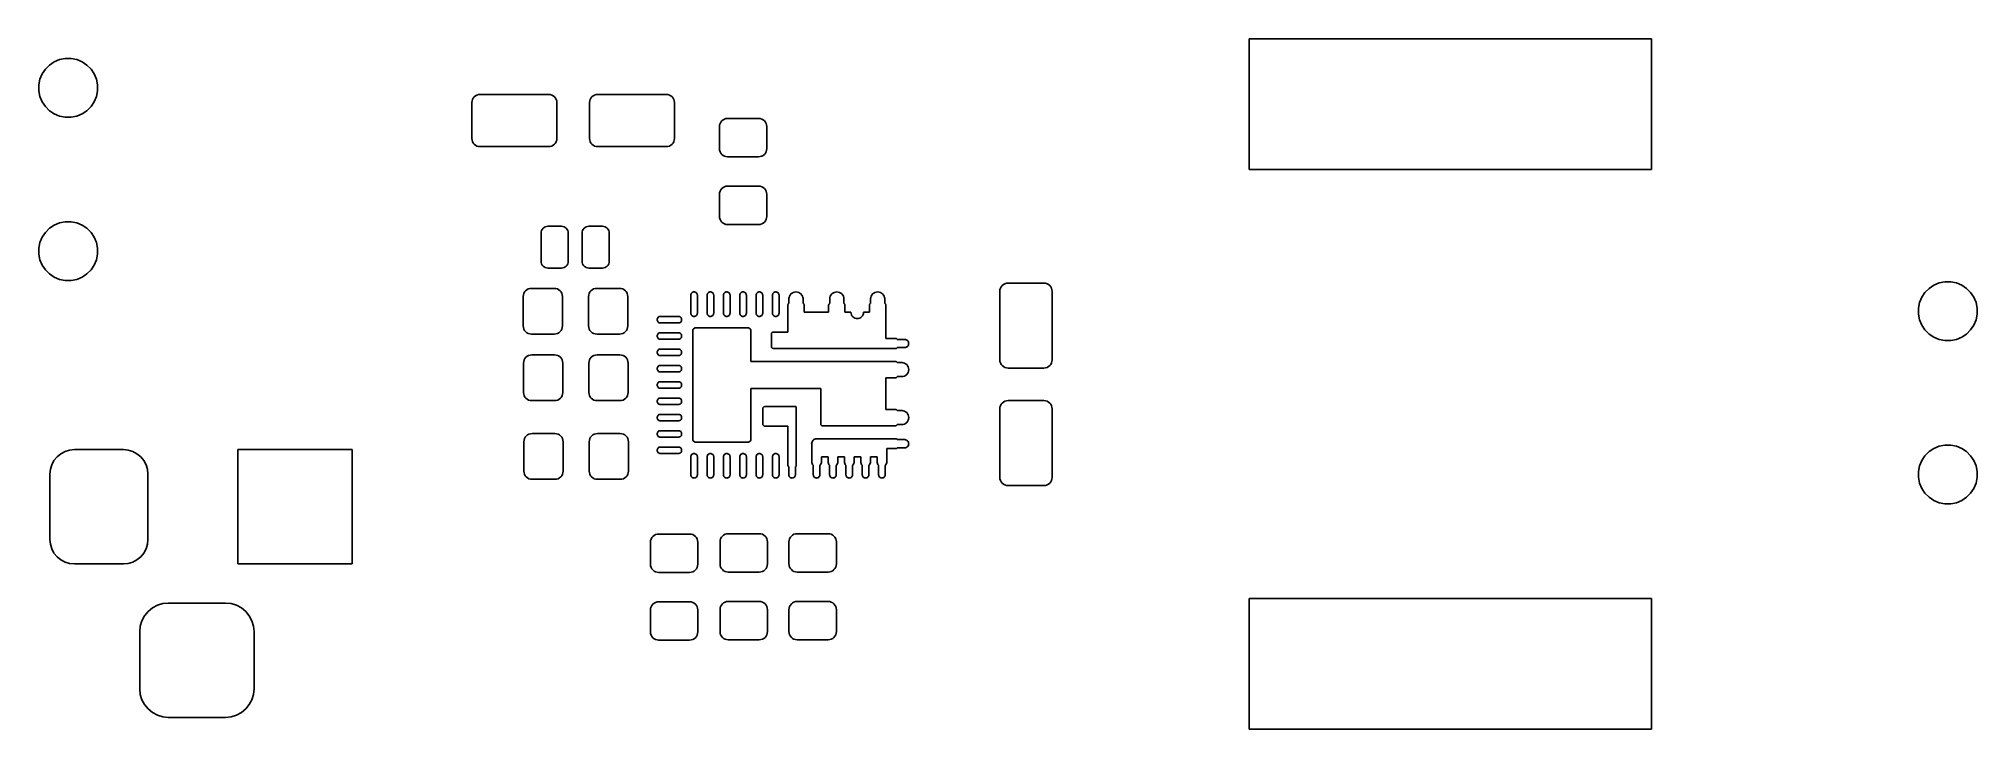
# Model space of a CAD drawing. Extents: x 111.5 to 170.8, y -74.9 to -53.8.
import ezdxf

# ---------------------------------------------------------------- set-up
doc = ezdxf.new("R2010")
doc.units = 0
doc.layers.add('BLACK', color=7, linetype='CONTINUOUS')

msp = doc.modelspace()

# ---------------------------------------------------------------- linework, layer by layer
at = {"layer": 'BLACK', "linetype": 'CONTINUOUS'}
for p, q in [((148.56, -57.775), (148.56, -53.775)), ((148.56, -53.775), (160.88, -53.775)), ((160.88, -53.775), (160.88, -57.775)), ((111.711, -54.7063), (111.836, -54.5809)), ((111.836, -54.5809), (111.984, -54.4824)), ((111.984, -54.4824), (112.147, -54.4146)), ((112.147, -54.4146), (112.321, -54.38)), ((112.321, -54.38), (112.499, -54.38)), ((112.499, -54.38), (112.673, -54.4146)), ((112.673, -54.4146), (112.836, -54.4824)), ((112.836, -54.4824), (112.984, -54.5809)), ((112.984, -54.5809), (113.109, -54.7063)), ((111.51, -55.1914), (111.545, -55.0175)), ((111.545, -55.0175), (111.612, -54.8537)), ((111.612, -54.8537), (111.711, -54.7063)), ((113.109, -54.7063), (113.208, -54.8537)), ((113.208, -54.8537), (113.275, -55.0175)), ((113.275, -55.0175), (113.31, -55.1914)), ((111.51, -55.3686), (111.51, -55.1914)), ((111.545, -55.5425), (111.51, -55.3686)), ((111.612, -55.7063), (111.545, -55.5425)), ((111.711, -55.8537), (111.612, -55.7063)), ((113.208, -55.7063), (113.109, -55.8537)), ((113.275, -55.5425), (113.208, -55.7063)), ((113.31, -55.3686), (113.275, -55.5425)), ((113.31, -55.1914), (113.31, -55.3686)), ((124.77, -55.73), (124.775, -55.6812)), ((124.77, -56.83), (124.77, -55.73)), ((124.775, -55.6812), (124.789, -55.6343)), ((124.789, -55.6343), (124.812, -55.5911)), ((124.812, -55.5911), (124.843, -55.5532)), ((124.843, -55.5532), (124.881, -55.5221)), ((124.881, -55.5221), (124.924, -55.499)), ((124.924, -55.499), (124.971, -55.4848)), ((124.971, -55.4848), (125.02, -55.48)), ((125.02, -55.48), (127.12, -55.48)), ((127.12, -55.48), (127.169, -55.4848)), ((127.169, -55.4848), (127.216, -55.499)), ((127.216, -55.499), (127.259, -55.5221)), ((127.259, -55.5221), (127.297, -55.5532)), ((127.297, -55.5532), (127.328, -55.5911)), ((127.328, -55.5911), (127.351, -55.6343)), ((127.351, -55.6343), (127.365, -55.6812)), ((127.365, -55.6812), (127.37, -55.73)), ((127.37, -55.73), (127.37, -56.83)), ((128.37, -55.73), (128.375, -55.6812)), ((128.37, -56.83), (128.37, -55.73)), ((128.375, -55.6812), (128.389, -55.6343)), ((128.389, -55.6343), (128.412, -55.5911)), ((128.412, -55.5911), (128.443, -55.5532)), ((128.443, -55.5532), (128.481, -55.5221)), ((128.481, -55.5221), (128.524, -55.499)), ((128.524, -55.499), (128.571, -55.4848)), ((128.571, -55.4848), (128.62, -55.48)), ((128.62, -55.48), (130.72, -55.48)), ((130.72, -55.48), (130.769, -55.4848)), ((130.769, -55.4848), (130.816, -55.499)), ((130.816, -55.499), (130.859, -55.5221)), ((130.859, -55.5221), (130.897, -55.5532)), ((130.897, -55.5532), (130.928, -55.5911)), ((130.928, -55.5911), (130.951, -55.6343)), ((130.951, -55.6343), (130.965, -55.6812)), ((130.965, -55.6812), (130.97, -55.73)), ((130.97, -55.73), (130.97, -56.83)), ((111.836, -55.9791), (111.711, -55.8537)), ((111.984, -56.0776), (111.836, -55.9791)), ((112.147, -56.1454), (111.984, -56.0776)), ((112.321, -56.18), (112.147, -56.1454)), ((112.499, -56.18), (112.321, -56.18)), ((112.673, -56.1454), (112.499, -56.18)), ((112.836, -56.0776), (112.673, -56.1454)), ((112.984, -55.9791), (112.836, -56.0776)), ((113.109, -55.8537), (112.984, -55.9791)), ((132.35, -56.4162), (132.364, -56.3693)), ((132.364, -56.3693), (132.387, -56.3261)), ((132.387, -56.3261), (132.418, -56.2882)), ((132.418, -56.2882), (132.456, -56.2571)), ((132.456, -56.2571), (132.499, -56.234)), ((132.499, -56.234), (132.546, -56.2198)), ((132.546, -56.2198), (132.595, -56.215)), ((132.595, -56.215), (133.545, -56.215)), ((133.545, -56.215), (133.594, -56.2198)), ((133.594, -56.2198), (133.641, -56.234)), ((133.641, -56.234), (133.684, -56.2571)), ((133.684, -56.2571), (133.722, -56.2882)), ((133.722, -56.2882), (133.753, -56.3261)), ((133.753, -56.3261), (133.776, -56.3693)), ((133.776, -56.3693), (133.79, -56.4162)), ((124.775, -56.8788), (124.77, -56.83)), ((124.789, -56.9257), (124.775, -56.8788)), ((124.812, -56.9689), (124.789, -56.9257)), ((127.351, -56.9257), (127.328, -56.9689)), ((127.365, -56.8788), (127.351, -56.9257)), ((127.37, -56.83), (127.365, -56.8788)), ((128.375, -56.8788), (128.37, -56.83)), ((128.389, -56.9257), (128.375, -56.8788)), ((128.412, -56.9689), (128.389, -56.9257)), ((130.951, -56.9257), (130.928, -56.9689)), ((130.965, -56.8788), (130.951, -56.9257)), ((130.97, -56.83), (130.965, -56.8788)), ((132.345, -56.465), (132.35, -56.4162)), ((132.345, -57.14), (132.345, -56.465)), ((133.79, -56.4162), (133.795, -56.465)), ((133.795, -56.465), (133.795, -57.14)), ((124.843, -57.0068), (124.812, -56.9689)), ((124.881, -57.0379), (124.843, -57.0068)), ((124.924, -57.061), (124.881, -57.0379)), ((124.971, -57.0752), (124.924, -57.061)), ((125.02, -57.08), (124.971, -57.0752)), ((127.12, -57.08), (125.02, -57.08)), ((127.169, -57.0752), (127.12, -57.08)), ((127.216, -57.061), (127.169, -57.0752)), ((127.259, -57.0379), (127.216, -57.061)), ((127.297, -57.0068), (127.259, -57.0379)), ((127.328, -56.9689), (127.297, -57.0068)), ((128.443, -57.0068), (128.412, -56.9689)), ((128.481, -57.0379), (128.443, -57.0068)), ((128.524, -57.061), (128.481, -57.0379)), ((128.571, -57.0752), (128.524, -57.061)), ((128.62, -57.08), (128.571, -57.0752)), ((130.72, -57.08), (128.62, -57.08)), ((130.769, -57.0752), (130.72, -57.08)), ((130.816, -57.061), (130.769, -57.0752)), ((130.859, -57.0379), (130.816, -57.061)), ((130.897, -57.0068), (130.859, -57.0379)), ((130.928, -56.9689), (130.897, -57.0068)), ((132.35, -57.1888), (132.345, -57.14)), ((132.364, -57.2357), (132.35, -57.1888)), ((132.387, -57.2789), (132.364, -57.2357)), ((132.418, -57.3168), (132.387, -57.2789)), ((132.456, -57.3479), (132.418, -57.3168)), ((132.499, -57.371), (132.456, -57.3479)), ((132.546, -57.3852), (132.499, -57.371)), ((132.595, -57.39), (132.546, -57.3852)), ((133.545, -57.39), (132.595, -57.39)), ((133.594, -57.3852), (133.545, -57.39)), ((133.641, -57.371), (133.594, -57.3852)), ((133.684, -57.3479), (133.641, -57.371)), ((133.722, -57.3168), (133.684, -57.3479)), ((133.753, -57.2789), (133.722, -57.3168)), ((133.776, -57.2357), (133.753, -57.2789)), ((133.79, -57.1888), (133.776, -57.2357)), ((133.795, -57.14), (133.79, -57.1888)), ((160.88, -57.775), (148.56, -57.775)), ((132.345, -58.54), (132.35, -58.4912)), ((132.345, -59.215), (132.345, -58.54)), ((132.35, -58.4912), (132.364, -58.4443)), ((132.364, -58.4443), (132.387, -58.4011)), ((132.387, -58.4011), (132.418, -58.3632)), ((132.418, -58.3632), (132.456, -58.3321)), ((132.456, -58.3321), (132.499, -58.309)), ((132.499, -58.309), (132.546, -58.2948)), ((132.546, -58.2948), (132.595, -58.29)), ((132.595, -58.29), (133.545, -58.29)), ((133.545, -58.29), (133.594, -58.2948)), ((133.594, -58.2948), (133.641, -58.309)), ((133.641, -58.309), (133.684, -58.3321)), ((133.684, -58.3321), (133.722, -58.3632)), ((133.722, -58.3632), (133.753, -58.4011)), ((133.753, -58.4011), (133.776, -58.4443)), ((133.776, -58.4443), (133.79, -58.4912)), ((133.79, -58.4912), (133.795, -58.54)), ((133.795, -58.54), (133.795, -59.215)), ((132.35, -59.2638), (132.345, -59.215)), ((132.364, -59.3107), (132.35, -59.2638)), ((132.387, -59.3539), (132.364, -59.3107)), ((133.776, -59.3107), (133.753, -59.3539)), ((133.79, -59.2638), (133.776, -59.3107)), ((133.795, -59.215), (133.79, -59.2638)), ((111.545, -60.0175), (111.612, -59.8537)), ((111.612, -59.8537), (111.711, -59.7063)), ((111.711, -59.7063), (111.836, -59.5809)), ((111.836, -59.5809), (111.984, -59.4824)), ((111.984, -59.4824), (112.147, -59.4146)), ((112.147, -59.4146), (112.321, -59.38)), ((112.321, -59.38), (112.499, -59.38)), ((112.499, -59.38), (112.673, -59.4146)), ((112.673, -59.4146), (112.836, -59.4824)), ((112.836, -59.4824), (112.984, -59.5809)), ((112.984, -59.5809), (113.109, -59.7063)), ((113.109, -59.7063), (113.208, -59.8537)), ((113.208, -59.8537), (113.275, -60.0175)), ((126.885, -59.7287), (126.889, -59.688)), ((126.885, -60.5912), (126.885, -59.7287)), ((126.889, -59.688), (126.901, -59.6489)), ((126.901, -59.6489), (126.92, -59.6128)), ((126.92, -59.6128), (126.946, -59.5811)), ((126.946, -59.5811), (126.978, -59.5552)), ((126.978, -59.5552), (127.014, -59.5359)), ((127.014, -59.5359), (127.053, -59.524)), ((127.053, -59.524), (127.094, -59.52)), ((127.094, -59.52), (127.511, -59.52)), ((127.511, -59.52), (127.552, -59.524)), ((127.552, -59.524), (127.591, -59.5359)), ((127.591, -59.5359), (127.627, -59.5552)), ((127.627, -59.5552), (127.659, -59.5811)), ((127.659, -59.5811), (127.685, -59.6128)), ((127.685, -59.6128), (127.704, -59.6489)), ((127.704, -59.6489), (127.716, -59.688)), ((127.716, -59.688), (127.72, -59.7287)), ((127.72, -59.7287), (127.72, -60.5912)), ((128.14, -59.7287), (128.144, -59.688)), ((128.14, -60.5912), (128.14, -59.7287)), ((128.144, -59.688), (128.156, -59.6489)), ((128.156, -59.6489), (128.175, -59.6128)), ((128.175, -59.6128), (128.201, -59.5811)), ((128.201, -59.5811), (128.233, -59.5552)), ((128.233, -59.5552), (128.269, -59.5359)), ((128.269, -59.5359), (128.308, -59.524)), ((128.308, -59.524), (128.349, -59.52)), ((128.349, -59.52), (128.766, -59.52)), ((128.766, -59.52), (128.807, -59.524)), ((128.807, -59.524), (128.846, -59.5359)), ((128.846, -59.5359), (128.882, -59.5552)), ((128.882, -59.5552), (128.914, -59.5811)), ((128.914, -59.5811), (128.94, -59.6128)), ((128.94, -59.6128), (128.959, -59.6489)), ((128.959, -59.6489), (128.971, -59.688)), ((128.971, -59.688), (128.975, -59.7287)), ((128.975, -59.7287), (128.975, -60.5912)), ((132.418, -59.3918), (132.387, -59.3539)), ((132.456, -59.4229), (132.418, -59.3918)), ((132.499, -59.446), (132.456, -59.4229)), ((132.546, -59.4602), (132.499, -59.446)), ((132.595, -59.465), (132.546, -59.4602)), ((133.545, -59.465), (132.595, -59.465)), ((133.594, -59.4602), (133.545, -59.465)), ((133.641, -59.446), (133.594, -59.4602)), ((133.684, -59.4229), (133.641, -59.446)), ((133.722, -59.3918), (133.684, -59.4229)), ((133.753, -59.3539), (133.722, -59.3918)), ((111.51, -60.1914), (111.545, -60.0175)), ((111.51, -60.3686), (111.51, -60.1914)), ((111.545, -60.5425), (111.51, -60.3686)), ((113.275, -60.0175), (113.31, -60.1914)), ((113.31, -60.3686), (113.275, -60.5425)), ((113.31, -60.1914), (113.31, -60.3686)), ((111.612, -60.7063), (111.545, -60.5425)), ((111.711, -60.8537), (111.612, -60.7063)), ((111.836, -60.9791), (111.711, -60.8537)), ((111.984, -61.0776), (111.836, -60.9791)), ((112.147, -61.1454), (111.984, -61.0776)), ((112.836, -61.0776), (112.673, -61.1454)), ((112.984, -60.9791), (112.836, -61.0776)), ((113.109, -60.8537), (112.984, -60.9791)), ((113.208, -60.7063), (113.109, -60.8537)), ((113.275, -60.5425), (113.208, -60.7063)), ((126.889, -60.632), (126.885, -60.5912)), ((126.901, -60.6711), (126.889, -60.632)), ((126.92, -60.7072), (126.901, -60.6711)), ((126.946, -60.7389), (126.92, -60.7072)), ((126.978, -60.7648), (126.946, -60.7389)), ((127.014, -60.7841), (126.978, -60.7648)), ((127.053, -60.796), (127.014, -60.7841)), ((127.094, -60.8), (127.053, -60.796)), ((127.511, -60.8), (127.094, -60.8)), ((127.552, -60.796), (127.511, -60.8)), ((127.591, -60.7841), (127.552, -60.796)), ((127.627, -60.7648), (127.591, -60.7841)), ((127.659, -60.7389), (127.627, -60.7648)), ((127.685, -60.7072), (127.659, -60.7389)), ((127.704, -60.6711), (127.685, -60.7072)), ((127.716, -60.632), (127.704, -60.6711)), ((127.72, -60.5912), (127.716, -60.632)), ((128.144, -60.632), (128.14, -60.5912)), ((128.156, -60.6711), (128.144, -60.632)), ((128.175, -60.7072), (128.156, -60.6711)), ((128.201, -60.7389), (128.175, -60.7072)), ((128.233, -60.7648), (128.201, -60.7389)), ((128.269, -60.7841), (128.233, -60.7648)), ((128.308, -60.796), (128.269, -60.7841)), ((128.349, -60.8), (128.308, -60.796)), ((128.766, -60.8), (128.349, -60.8)), ((128.807, -60.796), (128.766, -60.8)), ((128.846, -60.7841), (128.807, -60.796)), ((128.882, -60.7648), (128.846, -60.7841)), ((128.914, -60.7389), (128.882, -60.7648)), ((128.94, -60.7072), (128.914, -60.7389)), ((128.959, -60.6711), (128.94, -60.7072)), ((128.971, -60.632), (128.959, -60.6711)), ((128.975, -60.5912), (128.971, -60.632)), ((112.321, -61.18), (112.147, -61.1454)), ((112.499, -61.18), (112.321, -61.18)), ((112.673, -61.1454), (112.499, -61.18)), ((126.34, -61.67), (126.345, -61.6212)), ((126.34, -62.57), (126.34, -61.67)), ((126.345, -61.6212), (126.359, -61.5743)), ((126.359, -61.5743), (126.382, -61.5311)), ((126.382, -61.5311), (126.413, -61.4932)), ((126.413, -61.4932), (126.451, -61.4621)), ((126.451, -61.4621), (126.494, -61.439)), ((126.494, -61.439), (126.541, -61.4248)), ((126.541, -61.4248), (126.59, -61.42)), ((126.59, -61.42), (127.29, -61.42)), ((127.29, -61.42), (127.339, -61.4248)), ((127.339, -61.4248), (127.386, -61.439)), ((127.386, -61.439), (127.429, -61.4621)), ((127.429, -61.4621), (127.467, -61.4932)), ((127.467, -61.4932), (127.498, -61.5311)), ((127.498, -61.5311), (127.521, -61.5743)), ((127.521, -61.5743), (127.535, -61.6212)), ((127.535, -61.6212), (127.54, -61.67)), ((127.54, -61.67), (127.54, -62.57)), ((128.34, -61.67), (128.345, -61.6212)), ((128.34, -62.57), (128.34, -61.67)), ((128.345, -61.6212), (128.359, -61.5743)), ((128.359, -61.5743), (128.382, -61.5311)), ((128.382, -61.5311), (128.413, -61.4932)), ((128.413, -61.4932), (128.451, -61.4621)), ((128.451, -61.4621), (128.494, -61.439)), ((128.494, -61.439), (128.541, -61.4248)), ((128.541, -61.4248), (128.59, -61.42)), ((128.59, -61.42), (129.29, -61.42)), ((129.29, -61.42), (129.339, -61.4248)), ((129.339, -61.4248), (129.386, -61.439)), ((129.386, -61.439), (129.429, -61.4621)), ((129.429, -61.4621), (129.467, -61.4932)), ((129.467, -61.4932), (129.498, -61.5311)), ((129.498, -61.5311), (129.521, -61.5743)), ((129.521, -61.5743), (129.535, -61.6212)), ((129.535, -61.6212), (129.54, -61.67)), ((129.54, -61.67), (129.54, -62.57)), ((131.47, -61.6251), (131.471, -61.6104)), ((131.47, -62.1849), (131.47, -61.6251)), ((131.471, -61.6104), (131.477, -61.5915)), ((131.477, -61.5915), (131.486, -61.5742)), ((131.486, -61.5742), (131.499, -61.5589)), ((131.499, -61.5589), (131.514, -61.5465)), ((131.514, -61.5465), (131.532, -61.5372)), ((131.532, -61.5372), (131.55, -61.5314)), ((131.55, -61.5314), (131.57, -61.5295)), ((131.57, -61.5295), (131.59, -61.5314)), ((131.59, -61.5314), (131.608, -61.5372)), ((131.608, -61.5372), (131.626, -61.5465)), ((131.626, -61.5465), (131.641, -61.5589)), ((131.641, -61.5589), (131.654, -61.5742)), ((131.654, -61.5742), (131.663, -61.5915)), ((131.663, -61.5915), (131.669, -61.6104)), ((131.669, -61.6104), (131.67, -61.6251)), ((131.67, -61.6251), (131.67, -62.1849)), ((131.97, -61.6251), (131.971, -61.6104)), ((131.97, -62.1849), (131.97, -61.6251)), ((131.971, -61.6104), (131.977, -61.5915)), ((131.977, -61.5915), (131.986, -61.5742)), ((131.986, -61.5742), (131.999, -61.5589)), ((131.999, -61.5589), (132.014, -61.5465)), ((132.014, -61.5465), (132.032, -61.5372)), ((132.032, -61.5372), (132.05, -61.5314)), ((132.05, -61.5314), (132.07, -61.5295)), ((132.07, -61.5295), (132.09, -61.5314)), ((132.09, -61.5314), (132.108, -61.5372)), ((132.108, -61.5372), (132.126, -61.5465)), ((132.126, -61.5465), (132.141, -61.5589)), ((132.141, -61.5589), (132.154, -61.5742)), ((132.154, -61.5742), (132.163, -61.5915)), ((132.163, -61.5915), (132.169, -61.6104)), ((132.169, -61.6104), (132.17, -61.6251)), ((132.17, -61.6251), (132.17, -62.1849)), ((132.47, -61.6251), (132.471, -61.6104)), ((132.47, -62.1849), (132.47, -61.6251)), ((132.471, -61.6104), (132.477, -61.5915)), ((132.477, -61.5915), (132.486, -61.5742)), ((132.486, -61.5742), (132.499, -61.5589)), ((132.499, -61.5589), (132.514, -61.5465)), ((132.514, -61.5465), (132.532, -61.5372)), ((132.532, -61.5372), (132.55, -61.5314)), ((132.55, -61.5314), (132.57, -61.5295)), ((132.57, -61.5295), (132.59, -61.5314)), ((132.59, -61.5314), (132.608, -61.5372)), ((132.608, -61.5372), (132.626, -61.5465)), ((132.626, -61.5465), (132.641, -61.5589)), ((132.641, -61.5589), (132.654, -61.5742)), ((132.654, -61.5742), (132.663, -61.5915)), ((132.663, -61.5915), (132.669, -61.6104)), ((132.669, -61.6104), (132.67, -61.6251)), ((132.67, -61.6251), (132.67, -62.1849)), ((132.97, -61.6251), (132.971, -61.6104)), ((132.97, -62.1849), (132.97, -61.6251)), ((132.971, -61.6104), (132.977, -61.5915)), ((132.977, -61.5915), (132.986, -61.5742)), ((132.986, -61.5742), (132.999, -61.5589)), ((132.999, -61.5589), (133.014, -61.5465)), ((133.014, -61.5465), (133.032, -61.5372)), ((133.032, -61.5372), (133.05, -61.5314)), ((133.05, -61.5314), (133.07, -61.5295)), ((133.07, -61.5295), (133.09, -61.5314)), ((133.09, -61.5314), (133.108, -61.5372)), ((133.108, -61.5372), (133.126, -61.5465)), ((133.126, -61.5465), (133.141, -61.5589)), ((133.141, -61.5589), (133.154, -61.5742)), ((133.154, -61.5742), (133.163, -61.5915)), ((133.163, -61.5915), (133.169, -61.6104)), ((133.169, -61.6104), (133.17, -61.6251)), ((133.17, -61.6251), (133.17, -62.1849)), ((133.47, -61.6251), (133.471, -61.6104)), ((133.47, -62.1849), (133.47, -61.6251)), ((133.471, -61.6104), (133.477, -61.5915)), ((133.477, -61.5915), (133.486, -61.5742)), ((133.486, -61.5742), (133.499, -61.5589)), ((133.499, -61.5589), (133.514, -61.5465)), ((133.514, -61.5465), (133.532, -61.5372)), ((133.532, -61.5372), (133.55, -61.5314)), ((133.55, -61.5314), (133.57, -61.5295)), ((133.57, -61.5295), (133.59, -61.5314)), ((133.59, -61.5314), (133.608, -61.5372)), ((133.608, -61.5372), (133.626, -61.5465)), ((133.626, -61.5465), (133.641, -61.5589)), ((133.641, -61.5589), (133.654, -61.5742)), ((133.654, -61.5742), (133.663, -61.5915)), ((133.663, -61.5915), (133.669, -61.6104)), ((133.669, -61.6104), (133.67, -61.6251)), ((133.67, -61.6251), (133.67, -62.1849)), ((133.97, -61.6251), (133.971, -61.6104)), ((133.97, -62.1849), (133.97, -61.6251)), ((133.971, -61.6104), (133.977, -61.5915)), ((133.977, -61.5915), (133.986, -61.5742)), ((133.986, -61.5742), (133.999, -61.5589)), ((133.999, -61.5589), (134.014, -61.5465)), ((134.014, -61.5465), (134.032, -61.5372)), ((134.032, -61.5372), (134.05, -61.5314)), ((134.05, -61.5314), (134.07, -61.5295)), ((134.07, -61.5295), (134.09, -61.5314)), ((134.09, -61.5314), (134.108, -61.5372)), ((134.108, -61.5372), (134.126, -61.5465)), ((134.126, -61.5465), (134.141, -61.5589)), ((134.141, -61.5589), (134.154, -61.5742)), ((134.154, -61.5742), (134.163, -61.5915)), ((134.163, -61.5915), (134.169, -61.6104)), ((134.169, -61.6104), (134.17, -61.6251)), ((134.17, -61.6251), (134.17, -62.1849)), ((134.475, -61.7344), (134.478, -61.7029)), ((134.478, -61.7029), (134.49, -61.6623)), ((134.49, -61.6623), (134.51, -61.625)), ((134.51, -61.625), (134.537, -61.5922)), ((134.537, -61.5922), (134.57, -61.5654)), ((134.57, -61.5654), (134.607, -61.5454)), ((134.607, -61.5454), (134.648, -61.5331)), ((134.648, -61.5331), (134.69, -61.529)), ((134.69, -61.529), (134.732, -61.5331)), ((134.732, -61.5331), (134.773, -61.5454)), ((134.773, -61.5454), (134.81, -61.5654)), ((134.81, -61.5654), (134.843, -61.5922)), ((134.843, -61.5922), (134.87, -61.625)), ((134.87, -61.625), (134.89, -61.6623)), ((134.89, -61.6623), (134.902, -61.7029)), ((134.902, -61.7029), (134.905, -61.7344)), ((135.725, -61.7344), (135.728, -61.7029)), ((135.728, -61.7029), (135.74, -61.6623)), ((135.74, -61.6623), (135.76, -61.625)), ((135.76, -61.625), (135.787, -61.5922)), ((135.787, -61.5922), (135.82, -61.5654)), ((135.82, -61.5654), (135.857, -61.5454)), ((135.857, -61.5454), (135.898, -61.5331)), ((135.898, -61.5331), (135.94, -61.529)), ((135.94, -61.529), (135.982, -61.5331)), ((135.982, -61.5331), (136.023, -61.5454)), ((136.023, -61.5454), (136.06, -61.5654)), ((136.06, -61.5654), (136.093, -61.5922)), ((136.093, -61.5922), (136.12, -61.625)), ((136.12, -61.625), (136.14, -61.6623)), ((136.14, -61.6623), (136.152, -61.7029)), ((136.152, -61.7029), (136.155, -61.7344)), ((136.975, -61.7344), (136.978, -61.7029)), ((136.978, -61.7029), (136.99, -61.6623)), ((136.99, -61.6623), (137.01, -61.625)), ((137.01, -61.625), (137.037, -61.5922)), ((137.037, -61.5922), (137.07, -61.5654)), ((137.07, -61.5654), (137.107, -61.5454)), ((137.107, -61.5454), (137.148, -61.5331)), ((137.148, -61.5331), (137.19, -61.529)), ((137.19, -61.529), (137.232, -61.5331)), ((137.232, -61.5331), (137.273, -61.5454)), ((137.273, -61.5454), (137.31, -61.5654)), ((137.31, -61.5654), (137.343, -61.5922)), ((137.343, -61.5922), (137.37, -61.625)), ((137.37, -61.625), (137.39, -61.6623)), ((137.39, -61.6623), (137.402, -61.7029)), ((137.402, -61.7029), (137.405, -61.7344)), ((140.93, -61.51), (140.935, -61.4612)), ((140.93, -63.61), (140.93, -61.51)), ((140.935, -61.4612), (140.949, -61.4143)), ((140.949, -61.4143), (140.972, -61.3711)), ((140.972, -61.3711), (141.003, -61.3332)), ((141.003, -61.3332), (141.041, -61.3021)), ((141.041, -61.3021), (141.084, -61.279)), ((141.084, -61.279), (141.131, -61.2648)), ((141.131, -61.2648), (141.18, -61.26)), ((141.18, -61.26), (142.28, -61.26)), ((142.28, -61.26), (142.329, -61.2648)), ((142.329, -61.2648), (142.376, -61.279)), ((142.376, -61.279), (142.419, -61.3021)), ((142.419, -61.3021), (142.457, -61.3332)), ((142.457, -61.3332), (142.488, -61.3711)), ((142.488, -61.3711), (142.511, -61.4143)), ((142.511, -61.4143), (142.525, -61.4612)), ((142.525, -61.4612), (142.53, -61.51)), ((142.53, -61.51), (142.53, -63.61)), ((169.085, -61.8575), (169.152, -61.6937)), ((169.152, -61.6937), (169.251, -61.5463)), ((169.251, -61.5463), (169.376, -61.4209)), ((169.376, -61.4209), (169.524, -61.3224)), ((169.524, -61.3224), (169.687, -61.2546)), ((169.687, -61.2546), (169.861, -61.22)), ((169.861, -61.22), (170.039, -61.22)), ((170.039, -61.22), (170.213, -61.2546)), ((170.213, -61.2546), (170.376, -61.3224)), ((170.376, -61.3224), (170.524, -61.4209)), ((170.524, -61.4209), (170.649, -61.5463)), ((170.649, -61.5463), (170.748, -61.6937)), ((170.748, -61.6937), (170.815, -61.8575)), ((130.469, -62.3089), (130.484, -62.2965)), ((130.484, -62.2965), (130.502, -62.2872)), ((130.502, -62.2872), (130.52, -62.2814)), ((130.52, -62.2814), (130.535, -62.28)), ((130.535, -62.28), (131.095, -62.28)), ((131.095, -62.28), (131.11, -62.2814)), ((131.11, -62.2814), (131.128, -62.2872)), ((131.128, -62.2872), (131.146, -62.2965)), ((131.146, -62.2965), (131.161, -62.3089)), ((131.471, -62.1996), (131.47, -62.1849)), ((131.477, -62.2185), (131.471, -62.1996)), ((131.486, -62.2358), (131.477, -62.2185)), ((131.499, -62.2511), (131.486, -62.2358)), ((131.514, -62.2635), (131.499, -62.2511)), ((131.532, -62.2728), (131.514, -62.2635)), ((131.55, -62.2786), (131.532, -62.2728)), ((131.57, -62.2805), (131.55, -62.2786)), ((131.59, -62.2786), (131.57, -62.2805)), ((131.608, -62.2728), (131.59, -62.2786)), ((131.626, -62.2635), (131.608, -62.2728)), ((131.641, -62.2511), (131.626, -62.2635)), ((131.654, -62.2358), (131.641, -62.2511)), ((131.663, -62.2185), (131.654, -62.2358)), ((131.669, -62.1996), (131.663, -62.2185)), ((131.67, -62.1849), (131.669, -62.1996)), ((131.971, -62.1996), (131.97, -62.1849)), ((131.977, -62.2185), (131.971, -62.1996)), ((131.986, -62.2358), (131.977, -62.2185)), ((131.999, -62.2511), (131.986, -62.2358)), ((132.014, -62.2635), (131.999, -62.2511)), ((132.032, -62.2728), (132.014, -62.2635)), ((132.05, -62.2786), (132.032, -62.2728)), ((132.07, -62.2805), (132.05, -62.2786)), ((132.09, -62.2786), (132.07, -62.2805)), ((132.108, -62.2728), (132.09, -62.2786)), ((132.126, -62.2635), (132.108, -62.2728)), ((132.141, -62.2511), (132.126, -62.2635)), ((132.154, -62.2358), (132.141, -62.2511)), ((132.163, -62.2185), (132.154, -62.2358)), ((132.169, -62.1996), (132.163, -62.2185)), ((132.17, -62.1849), (132.169, -62.1996)), ((132.471, -62.1996), (132.47, -62.1849)), ((132.477, -62.2185), (132.471, -62.1996)), ((132.486, -62.2358), (132.477, -62.2185)), ((132.499, -62.2511), (132.486, -62.2358)), ((132.514, -62.2635), (132.499, -62.2511)), ((132.532, -62.2728), (132.514, -62.2635)), ((132.55, -62.2786), (132.532, -62.2728)), ((132.57, -62.2805), (132.55, -62.2786)), ((132.59, -62.2786), (132.57, -62.2805)), ((132.608, -62.2728), (132.59, -62.2786)), ((132.626, -62.2635), (132.608, -62.2728)), ((132.641, -62.2511), (132.626, -62.2635)), ((132.654, -62.2358), (132.641, -62.2511)), ((132.663, -62.2185), (132.654, -62.2358)), ((132.669, -62.1996), (132.663, -62.2185)), ((132.67, -62.1849), (132.669, -62.1996)), ((132.971, -62.1996), (132.97, -62.1849)), ((132.977, -62.2185), (132.971, -62.1996)), ((132.986, -62.2358), (132.977, -62.2185)), ((132.999, -62.2511), (132.986, -62.2358)), ((133.014, -62.2635), (132.999, -62.2511)), ((133.032, -62.2728), (133.014, -62.2635)), ((133.05, -62.2786), (133.032, -62.2728)), ((133.07, -62.2805), (133.05, -62.2786)), ((133.09, -62.2786), (133.07, -62.2805)), ((133.108, -62.2728), (133.09, -62.2786)), ((133.126, -62.2635), (133.108, -62.2728)), ((133.141, -62.2511), (133.126, -62.2635)), ((133.154, -62.2358), (133.141, -62.2511)), ((133.163, -62.2185), (133.154, -62.2358)), ((133.169, -62.1996), (133.163, -62.2185)), ((133.17, -62.1849), (133.169, -62.1996)), ((133.471, -62.1996), (133.47, -62.1849)), ((133.477, -62.2185), (133.471, -62.1996)), ((133.486, -62.2358), (133.477, -62.2185)), ((133.499, -62.2511), (133.486, -62.2358)), ((133.514, -62.2635), (133.499, -62.2511)), ((133.532, -62.2728), (133.514, -62.2635)), ((133.55, -62.2786), (133.532, -62.2728)), ((133.57, -62.2805), (133.55, -62.2786)), ((133.59, -62.2786), (133.57, -62.2805)), ((133.608, -62.2728), (133.59, -62.2786)), ((133.626, -62.2635), (133.608, -62.2728)), ((133.641, -62.2511), (133.626, -62.2635)), ((133.654, -62.2358), (133.641, -62.2511)), ((133.663, -62.2185), (133.654, -62.2358)), ((133.669, -62.1996), (133.663, -62.2185)), ((133.67, -62.1849), (133.669, -62.1996)), ((133.971, -62.1996), (133.97, -62.1849)), ((133.977, -62.2185), (133.971, -62.1996)), ((133.986, -62.2358), (133.977, -62.2185)), ((133.999, -62.2511), (133.986, -62.2358)), ((134.014, -62.2635), (133.999, -62.2511)), ((134.032, -62.2728), (134.014, -62.2635)), ((134.05, -62.2786), (134.032, -62.2728)), ((134.07, -62.2805), (134.05, -62.2786)), ((134.09, -62.2786), (134.07, -62.2805)), ((134.108, -62.2728), (134.09, -62.2786)), ((134.126, -62.2635), (134.108, -62.2728)), ((134.141, -62.2511), (134.126, -62.2635)), ((134.154, -62.2358), (134.141, -62.2511)), ((134.163, -62.2185), (134.154, -62.2358)), ((134.169, -62.1996), (134.163, -62.2185)), ((134.17, -62.1849), (134.169, -62.1996)), ((134.44, -61.93), (134.441, -61.9202)), ((134.44, -62.76), (134.44, -61.93)), ((134.441, -61.9202), (134.444, -61.9109)), ((134.444, -61.9109), (134.448, -61.9022)), ((134.448, -61.9022), (134.455, -61.8946)), ((134.455, -61.8946), (134.462, -61.8884)), ((134.462, -61.8884), (134.471, -61.8838)), ((134.471, -61.8838), (134.475, -61.8826)), ((134.475, -61.8826), (134.475, -61.7344)), ((134.905, -61.7344), (134.905, -61.8826)), ((134.905, -61.8826), (134.909, -61.8838)), ((134.909, -61.8838), (134.918, -61.8884)), ((134.918, -61.8884), (134.925, -61.8946)), ((134.925, -61.8946), (134.932, -61.9022)), ((134.932, -61.9022), (134.936, -61.9109)), ((134.936, -61.9109), (134.939, -61.9202)), ((134.939, -61.9202), (134.94, -61.93)), ((134.94, -61.93), (134.94, -62.15)), ((134.94, -62.15), (135.69, -62.15)), ((135.69, -61.93), (135.691, -61.9202)), ((135.69, -62.15), (135.69, -61.93)), ((135.691, -61.9202), (135.694, -61.9109)), ((135.694, -61.9109), (135.698, -61.9022)), ((135.698, -61.9022), (135.705, -61.8946)), ((135.705, -61.8946), (135.712, -61.8884)), ((135.712, -61.8884), (135.721, -61.8838)), ((135.721, -61.8838), (135.725, -61.8826)), ((135.725, -61.8826), (135.725, -61.7344)), ((136.155, -61.7344), (136.155, -61.8826)), ((136.155, -61.8826), (136.159, -61.8838)), ((136.159, -61.8838), (136.168, -61.8884)), ((136.168, -61.8884), (136.175, -61.8946)), ((136.175, -61.8946), (136.182, -61.9022)), ((136.182, -61.9022), (136.186, -61.9109)), ((136.186, -61.9109), (136.189, -61.9202)), ((136.189, -61.9202), (136.19, -61.93)), ((136.19, -61.93), (136.19, -62.145)), ((136.19, -62.145), (136.365, -62.145)), ((136.365, -62.145), (136.366, -62.1451)), ((136.366, -62.1451), (136.366, -62.1451)), ((136.366, -62.1451), (136.366, -62.1451)), ((136.366, -62.1451), (136.366, -62.1451)), ((136.366, -62.1451), (136.366, -62.1453)), ((136.366, -62.1453), (136.367, -62.1454)), ((136.367, -62.1454), (136.367, -62.1454)), ((136.367, -62.1454), (136.367, -62.1454)), ((136.367, -62.1454), (136.367, -62.1456)), ((136.367, -62.1456), (136.368, -62.1458)), ((136.368, -62.1458), (136.368, -62.1459)), ((136.368, -62.1459), (136.368, -62.1459)), ((136.368, -62.1459), (136.368, -62.1462)), ((136.368, -62.1462), (136.369, -62.1465)), ((136.369, -62.1465), (136.369, -62.1465)), ((136.369, -62.1465), (136.369, -62.1465)), ((136.369, -62.1465), (136.369, -62.1468)), ((136.369, -62.1468), (136.369, -62.1472)), ((136.369, -62.1472), (136.369, -62.1472)), ((136.369, -62.1472), (136.369, -62.1473)), ((136.369, -62.1473), (136.369, -62.1477)), ((136.369, -62.1477), (136.37, -62.1481)), ((136.37, -62.1481), (136.37, -62.1481)), ((136.37, -62.1481), (136.37, -62.1481)), ((136.37, -62.1481), (136.37, -62.1486)), ((136.37, -62.1486), (136.37, -62.149)), ((136.37, -62.149), (136.37, -62.149)), ((136.37, -62.149), (136.37, -62.1491)), ((136.37, -62.1491), (136.37, -62.1495)), ((136.37, -62.1495), (136.37, -62.15)), ((136.37, -62.15), (136.37, -62.1525)), ((136.37, -62.1525), (136.374, -62.1905)), ((136.374, -62.1905), (136.386, -62.2268)), ((136.386, -62.2268), (136.404, -62.2602)), ((136.404, -62.2602), (136.429, -62.2893)), ((136.429, -62.2893), (136.458, -62.3132)), ((136.674, -62.3116), (136.703, -62.2874)), ((136.703, -62.2874), (136.727, -62.2579)), ((136.727, -62.2579), (136.745, -62.2243)), ((136.745, -62.2243), (136.756, -62.1879)), ((136.756, -62.1879), (136.76, -62.1495)), ((136.76, -62.1481), (136.761, -62.1478)), ((136.76, -62.1483), (136.76, -62.1481)), ((136.76, -62.1485), (136.76, -62.1483)), ((136.76, -62.1487), (136.76, -62.1485)), ((136.76, -62.149), (136.76, -62.1487)), ((136.76, -62.1492), (136.76, -62.149)), ((136.76, -62.1494), (136.76, -62.1492)), ((136.76, -62.1495), (136.76, -62.1494)), ((136.761, -62.1465), (136.762, -62.1463)), ((136.761, -62.1466), (136.761, -62.1465)), ((136.761, -62.1468), (136.761, -62.1466)), ((136.761, -62.147), (136.761, -62.1468)), ((136.761, -62.1472), (136.761, -62.147)), ((136.761, -62.1474), (136.761, -62.1472)), ((136.761, -62.1476), (136.761, -62.1474)), ((136.761, -62.1478), (136.761, -62.1476)), ((136.762, -62.1457), (136.763, -62.1456)), ((136.762, -62.1458), (136.762, -62.1457)), ((136.762, -62.146), (136.762, -62.1458)), ((136.762, -62.1461), (136.762, -62.146)), ((136.762, -62.1463), (136.762, -62.1461)), ((136.763, -62.1453), (136.764, -62.1452)), ((136.763, -62.1454), (136.763, -62.1453)), ((136.763, -62.1455), (136.763, -62.1454)), ((136.763, -62.1456), (136.763, -62.1455)), ((136.764, -62.1451), (136.765, -62.145)), ((136.764, -62.1452), (136.764, -62.1451)), ((136.764, -62.1451), (136.764, -62.1451)), ((136.764, -62.1452), (136.764, -62.1452)), ((136.765, -62.145), (136.765, -62.145)), ((136.765, -62.145), (136.765, -62.145)), ((136.765, -62.145), (136.94, -62.145)), ((136.94, -61.93), (136.941, -61.9202)), ((136.94, -62.145), (136.94, -61.93)), ((136.941, -61.9202), (136.944, -61.9109)), ((136.944, -61.9109), (136.948, -61.9022)), ((136.948, -61.9022), (136.955, -61.8946)), ((136.955, -61.8946), (136.962, -61.8884)), ((136.962, -61.8884), (136.971, -61.8838)), ((136.971, -61.8838), (136.975, -61.8826)), ((136.975, -61.8826), (136.975, -61.7344)), ((137.405, -61.7344), (137.405, -61.8826)), ((137.405, -61.8826), (137.409, -61.8838)), ((137.409, -61.8838), (137.418, -61.8884)), ((137.418, -61.8884), (137.425, -61.8946)), ((137.425, -61.8946), (137.432, -61.9022)), ((137.432, -61.9022), (137.436, -61.9109)), ((137.436, -61.9109), (137.439, -61.9202)), ((137.439, -61.9202), (137.44, -61.93)), ((137.44, -61.93), (137.44, -62.96)), ((169.05, -62.0314), (169.085, -61.8575)), ((169.05, -62.2086), (169.05, -62.0314)), ((169.085, -62.3825), (169.05, -62.2086)), ((170.815, -61.8575), (170.85, -62.0314)), ((170.85, -62.2086), (170.815, -62.3825)), ((170.85, -62.0314), (170.85, -62.2086)), ((126.345, -62.6188), (126.34, -62.57)), ((126.359, -62.6657), (126.345, -62.6188)), ((126.382, -62.7089), (126.359, -62.6657)), ((126.413, -62.7468), (126.382, -62.7089)), ((126.451, -62.7779), (126.413, -62.7468)), ((126.494, -62.801), (126.451, -62.7779)), ((126.541, -62.8152), (126.494, -62.801)), ((126.59, -62.82), (126.541, -62.8152)), ((127.29, -62.82), (126.59, -62.82)), ((127.339, -62.8152), (127.29, -62.82)), ((127.386, -62.801), (127.339, -62.8152)), ((127.429, -62.7779), (127.386, -62.801)), ((127.467, -62.7468), (127.429, -62.7779)), ((127.498, -62.7089), (127.467, -62.7468)), ((127.521, -62.6657), (127.498, -62.7089)), ((127.535, -62.6188), (127.521, -62.6657)), ((127.54, -62.57), (127.535, -62.6188)), ((128.345, -62.6188), (128.34, -62.57)), ((128.359, -62.6657), (128.345, -62.6188)), ((128.382, -62.7089), (128.359, -62.6657)), ((128.413, -62.7468), (128.382, -62.7089)), ((128.451, -62.7779), (128.413, -62.7468)), ((128.494, -62.801), (128.451, -62.7779)), ((128.541, -62.8152), (128.494, -62.801)), ((128.59, -62.82), (128.541, -62.8152)), ((129.29, -62.82), (128.59, -62.82)), ((129.339, -62.8152), (129.29, -62.82)), ((129.386, -62.801), (129.339, -62.8152)), ((129.429, -62.7779), (129.386, -62.801)), ((129.467, -62.7468), (129.429, -62.7779)), ((129.498, -62.7089), (129.467, -62.7468)), ((129.521, -62.6657), (129.498, -62.7089)), ((129.535, -62.6188), (129.521, -62.6657)), ((129.54, -62.57), (129.535, -62.6188)), ((130.44, -62.38), (130.441, -62.3604)), ((130.441, -62.3996), (130.44, -62.38)), ((130.44, -62.88), (130.441, -62.8604)), ((130.441, -62.8996), (130.44, -62.88)), ((130.441, -62.3604), (130.447, -62.3415)), ((130.447, -62.4185), (130.441, -62.3996)), ((130.441, -62.8604), (130.447, -62.8415)), ((130.447, -62.9185), (130.441, -62.8996)), ((130.447, -62.3415), (130.456, -62.3242)), ((130.456, -62.4358), (130.447, -62.4185)), ((130.447, -62.8415), (130.456, -62.8242)), ((130.456, -62.3242), (130.469, -62.3089)), ((130.469, -62.4511), (130.456, -62.4358)), ((130.456, -62.8242), (130.469, -62.8089)), ((130.484, -62.4635), (130.469, -62.4511)), ((130.469, -62.8089), (130.484, -62.7965)), ((130.502, -62.4728), (130.484, -62.4635)), ((130.484, -62.7965), (130.502, -62.7872)), ((130.52, -62.4786), (130.502, -62.4728)), ((130.502, -62.7872), (130.52, -62.7814)), ((130.535, -62.48), (130.52, -62.4786)), ((130.52, -62.7814), (130.535, -62.78)), ((131.095, -62.48), (130.535, -62.48)), ((130.535, -62.78), (131.095, -62.78)), ((131.11, -62.4786), (131.095, -62.48)), ((131.095, -62.78), (131.11, -62.7814)), ((131.128, -62.4728), (131.11, -62.4786)), ((131.11, -62.7814), (131.128, -62.7872)), ((131.146, -62.4635), (131.128, -62.4728)), ((131.128, -62.7872), (131.146, -62.7965)), ((131.161, -62.4511), (131.146, -62.4635)), ((131.146, -62.7965), (131.161, -62.8089)), ((131.161, -62.3089), (131.174, -62.3242)), ((131.174, -62.4358), (131.161, -62.4511)), ((131.161, -62.8089), (131.174, -62.8242)), ((131.174, -62.3242), (131.183, -62.3415)), ((131.183, -62.4185), (131.174, -62.4358)), ((131.174, -62.8242), (131.183, -62.8415)), ((131.183, -62.3415), (131.189, -62.3604)), ((131.189, -62.3996), (131.183, -62.4185)), ((131.183, -62.8415), (131.189, -62.8604)), ((131.189, -62.8996), (131.183, -62.9185)), ((131.189, -62.3604), (131.19, -62.38)), ((131.19, -62.38), (131.189, -62.3996)), ((131.189, -62.8604), (131.19, -62.88)), ((131.19, -62.88), (131.189, -62.8996)), ((131.53, -62.719), (131.532, -62.7016)), ((131.53, -66.041), (131.53, -62.719)), ((131.532, -62.7016), (131.537, -62.6849)), ((131.537, -62.6849), (131.545, -62.6696)), ((131.545, -62.6696), (131.556, -62.6561)), ((131.556, -62.6561), (131.57, -62.645)), ((131.57, -62.645), (131.585, -62.6368)), ((131.585, -62.6368), (131.602, -62.6317)), ((131.602, -62.6317), (131.619, -62.63)), ((131.619, -62.63), (133.221, -62.63)), ((133.221, -62.63), (133.238, -62.6317)), ((133.238, -62.6317), (133.255, -62.6368)), ((133.255, -62.6368), (133.27, -62.645)), ((133.27, -62.645), (133.284, -62.6561)), ((133.284, -62.6561), (133.295, -62.6696)), ((133.295, -62.6696), (133.303, -62.6849)), ((133.303, -62.6849), (133.308, -62.7016)), ((133.308, -62.7016), (133.31, -62.719)), ((133.31, -62.719), (133.31, -63.66)), ((133.94, -62.81), (133.941, -62.8002)), ((133.94, -63.1026), (133.94, -62.81)), ((133.941, -62.8002), (133.944, -62.7909)), ((133.944, -62.7909), (133.948, -62.7822)), ((133.948, -62.7822), (133.955, -62.7746)), ((133.955, -62.7746), (133.962, -62.7684)), ((133.962, -62.7684), (133.971, -62.7638)), ((133.971, -62.7638), (133.98, -62.761)), ((133.98, -62.761), (133.99, -62.76)), ((133.99, -62.76), (134.44, -62.76)), ((136.458, -62.3132), (136.492, -62.3308)), ((136.492, -62.3308), (136.528, -62.3415)), ((136.528, -62.3415), (136.566, -62.345)), ((136.566, -62.345), (136.604, -62.341)), ((136.604, -62.341), (136.641, -62.3297)), ((136.641, -62.3297), (136.674, -62.3116)), ((169.152, -62.5463), (169.085, -62.3825)), ((169.251, -62.6937), (169.152, -62.5463)), ((169.376, -62.8191), (169.251, -62.6937)), ((169.524, -62.9176), (169.376, -62.8191)), ((170.524, -62.8191), (170.376, -62.9176)), ((170.649, -62.6937), (170.524, -62.8191)), ((170.748, -62.5463), (170.649, -62.6937)), ((170.815, -62.3825), (170.748, -62.5463)), ((126.461, -63.5021), (126.504, -63.479)), ((126.504, -63.479), (126.551, -63.4648)), ((126.551, -63.4648), (126.6, -63.46)), ((126.6, -63.46), (127.3, -63.46)), ((127.3, -63.46), (127.349, -63.4648)), ((127.349, -63.4648), (127.396, -63.479)), ((127.396, -63.479), (127.439, -63.5021)), ((128.461, -63.5021), (128.504, -63.479)), ((128.504, -63.479), (128.551, -63.4648)), ((128.551, -63.4648), (128.6, -63.46)), ((128.6, -63.46), (129.3, -63.46)), ((129.3, -63.46), (129.349, -63.4648)), ((129.349, -63.4648), (129.396, -63.479)), ((129.396, -63.479), (129.439, -63.5021)), ((130.44, -63.38), (130.441, -63.3604)), ((130.441, -63.3996), (130.44, -63.38)), ((130.441, -63.3604), (130.447, -63.3415)), ((130.447, -63.4185), (130.441, -63.3996)), ((130.456, -62.9358), (130.447, -62.9185)), ((130.447, -63.3415), (130.456, -63.3242)), ((130.456, -63.4358), (130.447, -63.4185)), ((130.469, -62.9511), (130.456, -62.9358)), ((130.456, -63.3242), (130.469, -63.3089)), ((130.469, -63.4511), (130.456, -63.4358)), ((130.484, -62.9635), (130.469, -62.9511)), ((130.469, -63.3089), (130.484, -63.2965)), ((130.484, -63.4635), (130.469, -63.4511)), ((130.502, -62.9728), (130.484, -62.9635)), ((130.484, -63.2965), (130.502, -63.2872)), ((130.502, -63.4728), (130.484, -63.4635)), ((130.52, -62.9786), (130.502, -62.9728)), ((130.502, -63.2872), (130.52, -63.2814)), ((130.52, -63.4786), (130.502, -63.4728)), ((130.535, -62.98), (130.52, -62.9786)), ((130.52, -63.2814), (130.535, -63.28)), ((130.535, -63.48), (130.52, -63.4786)), ((131.095, -62.98), (130.535, -62.98)), ((130.535, -63.28), (131.095, -63.28)), ((131.095, -63.48), (130.535, -63.48)), ((131.11, -62.9786), (131.095, -62.98)), ((131.095, -63.28), (131.11, -63.2814)), ((131.11, -63.4786), (131.095, -63.48)), ((131.128, -62.9728), (131.11, -62.9786)), ((131.11, -63.2814), (131.128, -63.2872)), ((131.128, -63.4728), (131.11, -63.4786)), ((131.146, -62.9635), (131.128, -62.9728)), ((131.128, -63.2872), (131.146, -63.2965)), ((131.146, -63.4635), (131.128, -63.4728)), ((131.161, -62.9511), (131.146, -62.9635)), ((131.146, -63.2965), (131.161, -63.3089)), ((131.161, -63.4511), (131.146, -63.4635)), ((131.174, -62.9358), (131.161, -62.9511)), ((131.161, -63.3089), (131.174, -63.3242)), ((131.174, -63.4358), (131.161, -63.4511)), ((131.183, -62.9185), (131.174, -62.9358)), ((131.174, -63.3242), (131.183, -63.3415)), ((131.183, -63.4185), (131.174, -63.4358)), ((131.183, -63.3415), (131.189, -63.3604)), ((131.189, -63.3996), (131.183, -63.4185)), ((131.189, -63.3604), (131.19, -63.38)), ((131.19, -63.38), (131.189, -63.3996)), ((133.939, -63.11), (133.94, -63.1026)), ((133.94, -63.1174), (133.939, -63.11)), ((133.94, -63.21), (133.94, -63.1174)), ((133.941, -63.2198), (133.94, -63.21)), ((133.944, -63.2291), (133.941, -63.2198)), ((133.948, -63.2378), (133.944, -63.2291)), ((133.955, -63.2454), (133.948, -63.2378)), ((133.962, -63.2516), (133.955, -63.2454)), ((133.971, -63.2562), (133.962, -63.2516)), ((133.98, -63.259), (133.971, -63.2562)), ((133.99, -63.26), (133.98, -63.259)), ((137.76, -63.26), (133.99, -63.26)), ((137.44, -62.96), (137.76, -62.96)), ((137.76, -62.96), (137.766, -62.9606)), ((137.766, -63.2594), (137.76, -63.26)), ((137.766, -62.9606), (137.771, -62.9623)), ((137.771, -63.2577), (137.766, -63.2594)), ((137.771, -62.9623), (137.777, -62.9651)), ((137.777, -63.2549), (137.771, -63.2577)), ((137.777, -62.9651), (137.781, -62.9688)), ((137.781, -63.2512), (137.777, -63.2549)), ((137.781, -62.9688), (137.785, -62.9733)), ((137.785, -63.2467), (137.781, -63.2512)), ((137.785, -62.9733), (137.788, -62.9785)), ((137.788, -63.2415), (137.785, -63.2467)), ((137.788, -62.9785), (137.789, -62.9841)), ((137.789, -63.2359), (137.788, -63.2415)), ((137.789, -62.9841), (137.79, -62.985)), ((137.79, -63.235), (137.789, -63.2359)), ((137.79, -62.985), (138.021, -62.985)), ((138.021, -63.235), (137.79, -63.235)), ((138.021, -62.985), (138.04, -62.9868)), ((138.04, -63.2332), (138.021, -63.235)), ((138.04, -62.9868), (138.063, -62.994)), ((138.063, -63.226), (138.04, -63.2332)), ((138.063, -62.994), (138.085, -63.0056)), ((138.085, -63.2144), (138.063, -63.226)), ((138.085, -63.0056), (138.104, -63.0212)), ((138.104, -63.1988), (138.085, -63.2144)), ((138.104, -63.0212), (138.119, -63.0402)), ((138.119, -63.1798), (138.104, -63.1988)), ((138.119, -63.0402), (138.131, -63.0619)), ((138.131, -63.1581), (138.119, -63.1798)), ((138.131, -63.0619), (138.138, -63.0855)), ((138.138, -63.1345), (138.131, -63.1581)), ((138.138, -63.0855), (138.141, -63.11)), ((138.141, -63.11), (138.138, -63.1345)), ((169.687, -62.9854), (169.524, -62.9176)), ((169.861, -63.02), (169.687, -62.9854)), ((170.039, -63.02), (169.861, -63.02)), ((170.213, -62.9854), (170.039, -63.02)), ((170.376, -62.9176), (170.213, -62.9854)), ((126.35, -63.71), (126.355, -63.6612)), ((126.35, -64.61), (126.35, -63.71)), ((126.355, -63.6612), (126.369, -63.6143)), ((126.369, -63.6143), (126.392, -63.5711)), ((126.392, -63.5711), (126.423, -63.5332)), ((126.423, -63.5332), (126.461, -63.5021)), ((127.439, -63.5021), (127.477, -63.5332)), ((127.477, -63.5332), (127.508, -63.5711)), ((127.508, -63.5711), (127.531, -63.6143)), ((127.531, -63.6143), (127.545, -63.6612)), ((127.545, -63.6612), (127.55, -63.71)), ((127.55, -63.71), (127.55, -64.61)), ((128.35, -63.71), (128.355, -63.6612)), ((128.35, -64.61), (128.35, -63.71)), ((128.355, -63.6612), (128.369, -63.6143)), ((128.369, -63.6143), (128.392, -63.5711)), ((128.392, -63.5711), (128.423, -63.5332)), ((128.423, -63.5332), (128.461, -63.5021)), ((129.439, -63.5021), (129.477, -63.5332)), ((129.477, -63.5332), (129.508, -63.5711)), ((129.508, -63.5711), (129.531, -63.6143)), ((129.531, -63.6143), (129.545, -63.6612)), ((129.545, -63.6612), (129.55, -63.71)), ((129.55, -63.71), (129.55, -64.61)), ((130.44, -63.88), (130.441, -63.8604)), ((130.441, -63.8996), (130.44, -63.88)), ((130.441, -63.8604), (130.447, -63.8415)), ((130.447, -63.9185), (130.441, -63.8996)), ((130.447, -63.8415), (130.456, -63.8242)), ((130.456, -63.9358), (130.447, -63.9185)), ((130.456, -63.8242), (130.469, -63.8089)), ((130.469, -63.9511), (130.456, -63.9358)), ((130.469, -63.8089), (130.484, -63.7965)), ((130.484, -63.9635), (130.469, -63.9511)), ((130.484, -63.7965), (130.502, -63.7872)), ((130.502, -63.9728), (130.484, -63.9635)), ((130.502, -63.7872), (130.52, -63.7814)), ((130.52, -63.9786), (130.502, -63.9728)), ((130.52, -63.7814), (130.535, -63.78)), ((130.535, -63.98), (130.52, -63.9786)), ((130.535, -63.78), (131.095, -63.78)), ((131.095, -63.98), (130.535, -63.98)), ((131.095, -63.78), (131.11, -63.7814)), ((131.11, -63.9786), (131.095, -63.98)), ((131.11, -63.7814), (131.128, -63.7872)), ((131.128, -63.9728), (131.11, -63.9786)), ((131.128, -63.7872), (131.146, -63.7965)), ((131.146, -63.9635), (131.128, -63.9728)), ((131.146, -63.7965), (131.161, -63.8089)), ((131.161, -63.9511), (131.146, -63.9635)), ((131.161, -63.8089), (131.174, -63.8242)), ((131.174, -63.9358), (131.161, -63.9511)), ((131.174, -63.8242), (131.183, -63.8415)), ((131.183, -63.9185), (131.174, -63.9358)), ((131.183, -63.8415), (131.189, -63.8604)), ((131.189, -63.8996), (131.183, -63.9185)), ((131.189, -63.8604), (131.19, -63.88)), ((131.19, -63.88), (131.189, -63.8996)), ((133.31, -63.66), (137.74, -63.66)), ((137.74, -63.66), (137.75, -63.661)), ((137.75, -63.661), (137.759, -63.6638)), ((137.759, -63.6638), (137.768, -63.6684)), ((137.768, -63.6684), (137.775, -63.6746)), ((137.775, -63.6746), (137.782, -63.6822)), ((137.782, -63.6822), (137.786, -63.6909)), ((137.786, -63.6909), (137.787, -63.695)), ((137.787, -63.695), (137.936, -63.695)), ((137.936, -63.695), (137.967, -63.6981)), ((137.967, -63.6981), (138.008, -63.7104)), ((138.008, -63.7104), (138.045, -63.7304)), ((138.045, -63.7304), (138.078, -63.7572)), ((138.078, -64.0628), (138.045, -64.0896)), ((138.078, -63.7572), (138.105, -63.79)), ((138.105, -64.03), (138.078, -64.0628)), ((138.105, -63.79), (138.125, -63.8273)), ((138.125, -63.9927), (138.105, -64.03)), ((138.125, -63.8273), (138.137, -63.8679)), ((138.137, -63.9521), (138.125, -63.9927)), ((138.137, -63.8679), (138.141, -63.91)), ((138.141, -63.91), (138.137, -63.9521)), ((140.935, -63.6588), (140.93, -63.61)), ((140.949, -63.7057), (140.935, -63.6588)), ((140.972, -63.7489), (140.949, -63.7057)), ((141.003, -63.7868), (140.972, -63.7489)), ((141.041, -63.8179), (141.003, -63.7868)), ((141.084, -63.841), (141.041, -63.8179)), ((141.131, -63.8552), (141.084, -63.841)), ((141.18, -63.86), (141.131, -63.8552)), ((142.28, -63.86), (141.18, -63.86)), ((142.329, -63.8552), (142.28, -63.86)), ((142.376, -63.841), (142.329, -63.8552)), ((142.419, -63.8179), (142.376, -63.841)), ((142.457, -63.7868), (142.419, -63.8179)), ((142.488, -63.7489), (142.457, -63.7868)), ((142.511, -63.7057), (142.488, -63.7489)), ((142.525, -63.6588), (142.511, -63.7057)), ((142.53, -63.61), (142.525, -63.6588)), ((126.355, -64.6588), (126.35, -64.61)), ((126.369, -64.7057), (126.355, -64.6588)), ((127.545, -64.6588), (127.531, -64.7057)), ((127.55, -64.61), (127.545, -64.6588)), ((128.355, -64.6588), (128.35, -64.61)), ((128.369, -64.7057), (128.355, -64.6588)), ((129.545, -64.6588), (129.531, -64.7057)), ((129.55, -64.61), (129.545, -64.6588)), ((130.44, -64.38), (130.441, -64.3604)), ((130.441, -64.3996), (130.44, -64.38)), ((130.441, -64.3604), (130.447, -64.3415)), ((130.447, -64.4185), (130.441, -64.3996)), ((130.447, -64.3415), (130.456, -64.3242)), ((130.456, -64.4358), (130.447, -64.4185)), ((130.456, -64.3242), (130.469, -64.3089)), ((130.469, -64.4511), (130.456, -64.4358)), ((130.469, -64.3089), (130.484, -64.2965)), ((130.484, -64.4635), (130.469, -64.4511)), ((130.484, -64.2965), (130.502, -64.2872)), ((130.502, -64.4728), (130.484, -64.4635)), ((130.502, -64.2872), (130.52, -64.2814)), ((130.52, -64.4786), (130.502, -64.4728)), ((130.52, -64.2814), (130.535, -64.28)), ((130.535, -64.48), (130.52, -64.4786)), ((130.535, -64.28), (131.095, -64.28)), ((131.095, -64.48), (130.535, -64.48)), ((131.095, -64.28), (131.11, -64.2814)), ((131.11, -64.4786), (131.095, -64.48)), ((131.11, -64.2814), (131.128, -64.2872)), ((131.128, -64.4728), (131.11, -64.4786)), ((131.128, -64.2872), (131.146, -64.2965)), ((131.146, -64.4635), (131.128, -64.4728)), ((131.146, -64.2965), (131.161, -64.3089)), ((131.161, -64.4511), (131.146, -64.4635)), ((131.161, -64.3089), (131.174, -64.3242)), ((131.174, -64.4358), (131.161, -64.4511)), ((131.174, -64.3242), (131.183, -64.3415)), ((131.183, -64.4185), (131.174, -64.4358)), ((131.183, -64.3415), (131.189, -64.3604)), ((131.189, -64.3996), (131.183, -64.4185)), ((131.189, -64.3604), (131.19, -64.38)), ((131.19, -64.38), (131.189, -64.3996)), ((135.45, -64.49), (133.31, -64.49)), ((133.31, -64.49), (133.31, -66.041)), ((135.45, -65.5807), (135.45, -64.49)), ((137.74, -64.16), (137.44, -64.16)), ((137.44, -64.16), (137.44, -65.13)), ((137.75, -64.159), (137.74, -64.16)), ((137.759, -64.1562), (137.75, -64.159)), ((137.768, -64.1516), (137.759, -64.1562)), ((137.775, -64.1454), (137.768, -64.1516)), ((137.782, -64.1378), (137.775, -64.1454)), ((137.786, -64.1291), (137.782, -64.1378)), ((137.787, -64.125), (137.786, -64.1291)), ((137.936, -64.125), (137.787, -64.125)), ((137.967, -64.1219), (137.936, -64.125)), ((138.008, -64.1096), (137.967, -64.1219)), ((138.045, -64.0896), (138.008, -64.1096)), ((126.392, -64.7489), (126.369, -64.7057)), ((126.423, -64.7868), (126.392, -64.7489)), ((126.461, -64.8179), (126.423, -64.7868)), ((126.504, -64.841), (126.461, -64.8179)), ((126.551, -64.8552), (126.504, -64.841)), ((126.6, -64.86), (126.551, -64.8552)), ((127.3, -64.86), (126.6, -64.86)), ((127.349, -64.8552), (127.3, -64.86)), ((127.396, -64.841), (127.349, -64.8552)), ((127.439, -64.8179), (127.396, -64.841)), ((127.477, -64.7868), (127.439, -64.8179)), ((127.508, -64.7489), (127.477, -64.7868)), ((127.531, -64.7057), (127.508, -64.7489)), ((128.392, -64.7489), (128.369, -64.7057)), ((128.423, -64.7868), (128.392, -64.7489)), ((128.461, -64.8179), (128.423, -64.7868)), ((128.504, -64.841), (128.461, -64.8179)), ((128.551, -64.8552), (128.504, -64.841)), ((128.6, -64.86), (128.551, -64.8552)), ((129.3, -64.86), (128.6, -64.86)), ((129.349, -64.8552), (129.3, -64.86)), ((129.396, -64.841), (129.349, -64.8552)), ((129.439, -64.8179), (129.396, -64.841)), ((129.477, -64.7868), (129.439, -64.8179)), ((129.508, -64.7489), (129.477, -64.7868)), ((129.531, -64.7057), (129.508, -64.7489)), ((130.44, -64.88), (130.441, -64.8604)), ((130.441, -64.8996), (130.44, -64.88)), ((130.441, -64.8604), (130.447, -64.8415)), ((130.447, -64.9185), (130.441, -64.8996)), ((130.447, -64.8415), (130.456, -64.8242)), ((130.456, -64.9358), (130.447, -64.9185)), ((130.456, -64.8242), (130.469, -64.8089)), ((130.469, -64.9511), (130.456, -64.9358)), ((130.469, -64.8089), (130.484, -64.7965)), ((130.484, -64.9635), (130.469, -64.9511)), ((130.484, -64.7965), (130.502, -64.7872)), ((130.502, -64.9728), (130.484, -64.9635)), ((130.502, -64.7872), (130.52, -64.7814)), ((130.52, -64.9786), (130.502, -64.9728)), ((130.52, -64.7814), (130.535, -64.78)), ((130.535, -64.98), (130.52, -64.9786)), ((130.535, -64.78), (131.095, -64.78)), ((131.095, -64.98), (130.535, -64.98)), ((131.095, -64.78), (131.11, -64.7814)), ((131.11, -64.9786), (131.095, -64.98)), ((131.11, -64.7814), (131.128, -64.7872)), ((131.128, -64.9728), (131.11, -64.9786)), ((131.128, -64.7872), (131.146, -64.7965)), ((131.146, -64.9635), (131.128, -64.9728)), ((131.146, -64.7965), (131.161, -64.8089)), ((131.161, -64.9511), (131.146, -64.9635)), ((131.161, -64.8089), (131.174, -64.8242)), ((131.174, -64.9358), (131.161, -64.9511)), ((131.174, -64.8242), (131.183, -64.8415)), ((131.183, -64.9185), (131.174, -64.9358)), ((131.183, -64.8415), (131.189, -64.8604)), ((131.189, -64.8996), (131.183, -64.9185)), ((131.189, -64.8604), (131.19, -64.88)), ((131.19, -64.88), (131.189, -64.8996)), ((133.675, -65.1), (133.676, -65.0883)), ((133.675, -65.58), (133.675, -65.1)), ((133.676, -65.0883), (133.68, -65.077)), ((133.68, -65.077), (133.685, -65.0667)), ((133.685, -65.0667), (133.693, -65.0576)), ((133.693, -65.0576), (133.702, -65.0501)), ((133.702, -65.0501), (133.712, -65.0446)), ((133.712, -65.0446), (133.723, -65.0412)), ((133.723, -65.0412), (133.735, -65.04)), ((133.735, -65.04), (134.67, -65.04)), ((134.67, -65.04), (134.675, -65.0405)), ((134.675, -65.0405), (134.68, -65.0419)), ((134.68, -65.0419), (134.684, -65.0442)), ((134.684, -65.0442), (134.688, -65.0473)), ((134.688, -65.0473), (134.691, -65.0511)), ((134.691, -65.0511), (134.693, -65.0554)), ((134.693, -65.0554), (134.695, -65.0601)), ((134.695, -65.0601), (134.695, -65.065)), ((134.695, -65.065), (134.695, -66.855)), ((137.44, -65.13), (137.74, -65.13)), ((137.74, -65.13), (137.75, -65.131)), ((137.75, -65.131), (137.759, -65.1338)), ((137.759, -65.1338), (137.768, -65.1384)), ((137.768, -65.1384), (137.775, -65.1446)), ((137.775, -65.1446), (137.782, -65.1522)), ((137.782, -65.1522), (137.786, -65.1609)), ((137.786, -65.1609), (137.787, -65.165)), ((137.787, -65.165), (137.936, -65.165)), ((137.936, -65.165), (137.967, -65.1681)), ((137.967, -65.1681), (138.008, -65.1804)), ((138.008, -65.1804), (138.045, -65.2004)), ((138.045, -65.2004), (138.078, -65.2272)), ((138.078, -65.2272), (138.105, -65.26)), ((138.105, -65.26), (138.125, -65.2973)), ((140.93, -65.11), (140.935, -65.0612)), ((140.93, -67.21), (140.93, -65.11)), ((140.935, -65.0612), (140.949, -65.0143)), ((140.949, -65.0143), (140.972, -64.9711)), ((140.972, -64.9711), (141.003, -64.9332)), ((141.003, -64.9332), (141.041, -64.9021)), ((141.041, -64.9021), (141.084, -64.879)), ((141.084, -64.879), (141.131, -64.8648)), ((141.131, -64.8648), (141.18, -64.86)), ((141.18, -64.86), (142.28, -64.86)), ((142.28, -64.86), (142.329, -64.8648)), ((142.329, -64.8648), (142.376, -64.879)), ((142.376, -64.879), (142.419, -64.9021)), ((142.419, -64.9021), (142.457, -64.9332)), ((142.457, -64.9332), (142.488, -64.9711)), ((142.488, -64.9711), (142.511, -65.0143)), ((142.511, -65.0143), (142.525, -65.0612)), ((142.525, -65.0612), (142.53, -65.11)), ((142.53, -65.11), (142.53, -67.21)), ((130.44, -65.38), (130.441, -65.3604)), ((130.441, -65.3996), (130.44, -65.38)), ((130.44, -65.88), (130.441, -65.8604)), ((130.441, -65.3604), (130.447, -65.3415)), ((130.447, -65.4185), (130.441, -65.3996)), ((130.441, -65.8604), (130.447, -65.8415)), ((130.447, -65.3415), (130.456, -65.3242)), ((130.456, -65.4358), (130.447, -65.4185)), ((130.447, -65.8415), (130.456, -65.8242)), ((130.456, -65.3242), (130.469, -65.3089)), ((130.469, -65.4511), (130.456, -65.4358)), ((130.456, -65.8242), (130.469, -65.8089)), ((130.469, -65.3089), (130.484, -65.2965)), ((130.484, -65.4635), (130.469, -65.4511)), ((130.469, -65.8089), (130.484, -65.7965)), ((130.484, -65.2965), (130.502, -65.2872)), ((130.502, -65.4728), (130.484, -65.4635)), ((130.484, -65.7965), (130.502, -65.7872)), ((130.502, -65.2872), (130.52, -65.2814)), ((130.52, -65.4786), (130.502, -65.4728)), ((130.502, -65.7872), (130.52, -65.7814)), ((130.52, -65.2814), (130.535, -65.28)), ((130.535, -65.48), (130.52, -65.4786)), ((130.52, -65.7814), (130.535, -65.78)), ((130.535, -65.28), (131.095, -65.28)), ((131.095, -65.48), (130.535, -65.48)), ((130.535, -65.78), (131.095, -65.78)), ((131.095, -65.28), (131.11, -65.2814)), ((131.11, -65.4786), (131.095, -65.48)), ((131.095, -65.78), (131.11, -65.7814)), ((131.11, -65.2814), (131.128, -65.2872)), ((131.128, -65.4728), (131.11, -65.4786)), ((131.11, -65.7814), (131.128, -65.7872)), ((131.128, -65.2872), (131.146, -65.2965)), ((131.146, -65.4635), (131.128, -65.4728)), ((131.128, -65.7872), (131.146, -65.7965)), ((131.146, -65.2965), (131.161, -65.3089)), ((131.161, -65.4511), (131.146, -65.4635)), ((131.146, -65.7965), (131.161, -65.8089)), ((131.161, -65.3089), (131.174, -65.3242)), ((131.174, -65.4358), (131.161, -65.4511)), ((131.161, -65.8089), (131.174, -65.8242)), ((131.174, -65.3242), (131.183, -65.3415)), ((131.183, -65.4185), (131.174, -65.4358)), ((131.174, -65.8242), (131.183, -65.8415)), ((131.183, -65.3415), (131.189, -65.3604)), ((131.189, -65.3996), (131.183, -65.4185)), ((131.183, -65.8415), (131.189, -65.8604)), ((131.189, -65.3604), (131.19, -65.38)), ((131.19, -65.38), (131.189, -65.3996)), ((131.189, -65.8604), (131.19, -65.88)), ((133.676, -65.5917), (133.675, -65.58)), ((133.68, -65.603), (133.676, -65.5917)), ((133.685, -65.6133), (133.68, -65.603)), ((133.693, -65.6224), (133.685, -65.6133)), ((133.702, -65.6299), (133.693, -65.6224)), ((133.712, -65.6354), (133.702, -65.6299)), ((133.723, -65.6388), (133.712, -65.6354)), ((133.735, -65.64), (133.723, -65.6388)), ((134.445, -65.64), (133.735, -65.64)), ((134.445, -66.855), (134.445, -65.64)), ((135.451, -65.5904), (135.45, -65.5807)), ((135.454, -65.5996), (135.451, -65.5904)), ((135.458, -65.6081), (135.454, -65.5996)), ((135.464, -65.6156), (135.458, -65.6081)), ((135.472, -65.6217), (135.464, -65.6156)), ((135.48, -65.6263), (135.472, -65.6217)), ((135.49, -65.6291), (135.48, -65.6263)), ((135.499, -65.63), (135.49, -65.6291)), ((137.74, -65.63), (135.499, -65.63)), ((137.75, -65.629), (137.74, -65.63)), ((137.759, -65.6262), (137.75, -65.629)), ((137.768, -65.6216), (137.759, -65.6262)), ((137.775, -65.6154), (137.768, -65.6216)), ((137.782, -65.6078), (137.775, -65.6154)), ((137.786, -65.5991), (137.782, -65.6078)), ((137.787, -65.595), (137.786, -65.5991)), ((137.936, -65.595), (137.787, -65.595)), ((137.967, -65.5919), (137.936, -65.595)), ((138.008, -65.5796), (137.967, -65.5919)), ((138.045, -65.5596), (138.008, -65.5796)), ((138.078, -65.5328), (138.045, -65.5596)), ((138.105, -65.5), (138.078, -65.5328)), ((138.125, -65.4627), (138.105, -65.5)), ((138.125, -65.2973), (138.137, -65.3379)), ((138.137, -65.4221), (138.125, -65.4627)), ((138.137, -65.3379), (138.141, -65.38)), ((138.141, -65.38), (138.137, -65.4221)), ((112.183, -66.4864), (112.313, -66.4171)), ((112.313, -66.4171), (112.454, -66.3744)), ((112.454, -66.3744), (112.6, -66.36)), ((112.6, -66.36), (114.1, -66.36)), ((114.1, -66.36), (114.246, -66.3744)), ((114.246, -66.3744), (114.387, -66.4171)), ((114.387, -66.4171), (114.517, -66.4864)), ((117.6, -69.86), (117.6, -66.36)), ((117.6, -66.36), (121.1, -66.36)), ((121.1, -66.36), (121.1, -69.86)), ((126.36, -66.12), (126.365, -66.0712)), ((126.36, -67.02), (126.36, -66.12)), ((126.365, -66.0712), (126.379, -66.0243)), ((126.379, -66.0243), (126.402, -65.9811)), ((126.402, -65.9811), (126.433, -65.9432)), ((126.433, -65.9432), (126.471, -65.9121)), ((126.471, -65.9121), (126.514, -65.889)), ((126.514, -65.889), (126.561, -65.8748)), ((126.561, -65.8748), (126.61, -65.87)), ((126.61, -65.87), (127.31, -65.87)), ((127.31, -65.87), (127.359, -65.8748)), ((127.359, -65.8748), (127.406, -65.889)), ((127.406, -65.889), (127.449, -65.9121)), ((127.449, -65.9121), (127.487, -65.9432)), ((127.487, -65.9432), (127.518, -65.9811)), ((127.518, -65.9811), (127.541, -66.0243)), ((127.541, -66.0243), (127.555, -66.0712)), ((127.555, -66.0712), (127.56, -66.12)), ((127.56, -66.12), (127.56, -67.02)), ((128.36, -66.12), (128.365, -66.0712)), ((128.36, -67.02), (128.36, -66.12)), ((128.365, -66.0712), (128.379, -66.0243)), ((128.379, -66.0243), (128.402, -65.9811)), ((128.402, -65.9811), (128.433, -65.9432)), ((128.433, -65.9432), (128.471, -65.9121)), ((128.471, -65.9121), (128.514, -65.889)), ((128.514, -65.889), (128.561, -65.8748)), ((128.561, -65.8748), (128.61, -65.87)), ((128.61, -65.87), (129.31, -65.87)), ((129.31, -65.87), (129.359, -65.8748)), ((129.359, -65.8748), (129.406, -65.889)), ((129.406, -65.889), (129.449, -65.9121)), ((129.449, -65.9121), (129.487, -65.9432)), ((129.487, -65.9432), (129.518, -65.9811)), ((129.518, -65.9811), (129.541, -66.0243)), ((129.541, -66.0243), (129.555, -66.0712)), ((129.555, -66.0712), (129.56, -66.12)), ((129.56, -66.12), (129.56, -67.02)), ((130.441, -65.8996), (130.44, -65.88)), ((130.44, -66.38), (130.441, -66.3604)), ((130.441, -66.3996), (130.44, -66.38)), ((130.447, -65.9185), (130.441, -65.8996)), ((130.441, -66.3604), (130.447, -66.3415)), ((130.447, -66.4185), (130.441, -66.3996)), ((130.456, -65.9358), (130.447, -65.9185)), ((130.447, -66.3415), (130.456, -66.3242)), ((130.456, -66.4358), (130.447, -66.4185)), ((130.469, -65.9511), (130.456, -65.9358)), ((130.456, -66.3242), (130.469, -66.3089)), ((130.469, -66.4511), (130.456, -66.4358)), ((130.484, -65.9635), (130.469, -65.9511)), ((130.469, -66.3089), (130.484, -66.2965)), ((130.484, -66.4635), (130.469, -66.4511)), ((130.502, -65.9728), (130.484, -65.9635)), ((130.484, -66.2965), (130.502, -66.2872)), ((130.52, -65.9786), (130.502, -65.9728)), ((130.502, -66.2872), (130.52, -66.2814)), ((130.535, -65.98), (130.52, -65.9786)), ((130.52, -66.2814), (130.535, -66.28)), ((131.095, -65.98), (130.535, -65.98)), ((130.535, -66.28), (131.095, -66.28)), ((131.11, -65.9786), (131.095, -65.98)), ((131.095, -66.28), (131.11, -66.2814)), ((131.128, -65.9728), (131.11, -65.9786)), ((131.11, -66.2814), (131.128, -66.2872)), ((131.146, -65.9635), (131.128, -65.9728)), ((131.128, -66.2872), (131.146, -66.2965)), ((131.161, -65.9511), (131.146, -65.9635)), ((131.146, -66.2965), (131.161, -66.3089)), ((131.161, -66.4511), (131.146, -66.4635)), ((131.174, -65.9358), (131.161, -65.9511)), ((131.161, -66.3089), (131.174, -66.3242)), ((131.174, -66.4358), (131.161, -66.4511)), ((131.183, -65.9185), (131.174, -65.9358)), ((131.174, -66.3242), (131.183, -66.3415)), ((131.183, -66.4185), (131.174, -66.4358)), ((131.189, -65.8996), (131.183, -65.9185)), ((131.183, -66.3415), (131.189, -66.3604)), ((131.189, -66.3996), (131.183, -66.4185)), ((131.19, -65.88), (131.189, -65.8996)), ((131.189, -66.3604), (131.19, -66.38)), ((131.19, -66.38), (131.189, -66.3996)), ((131.532, -66.0584), (131.53, -66.041)), ((131.537, -66.0751), (131.532, -66.0584)), ((131.545, -66.0904), (131.537, -66.0751)), ((131.556, -66.1039), (131.545, -66.0904)), ((131.57, -66.115), (131.556, -66.1039)), ((131.585, -66.1232), (131.57, -66.115)), ((131.602, -66.1283), (131.585, -66.1232)), ((131.619, -66.13), (131.602, -66.1283)), ((133.221, -66.13), (131.619, -66.13)), ((133.238, -66.1283), (133.221, -66.13)), ((133.255, -66.1232), (133.238, -66.1283)), ((133.27, -66.115), (133.255, -66.1232)), ((133.284, -66.1039), (133.27, -66.115)), ((133.295, -66.0904), (133.284, -66.1039)), ((133.303, -66.0751), (133.295, -66.0904)), ((133.308, -66.0584), (133.303, -66.0751)), ((133.31, -66.041), (133.308, -66.0584)), ((135.169, -66.18), (135.172, -66.1506)), ((135.17, -66.1874), (135.169, -66.18)), ((135.17, -66.7374), (135.17, -66.1874)), ((135.172, -66.1506), (135.181, -66.1223)), ((135.181, -66.1223), (135.195, -66.0963)), ((135.195, -66.0963), (135.213, -66.0734)), ((135.213, -66.0734), (135.236, -66.0547)), ((135.236, -66.0547), (135.262, -66.0407)), ((135.262, -66.0407), (135.291, -66.0322)), ((135.291, -66.0322), (135.313, -66.03)), ((135.313, -66.03), (135.32, -66.0293)), ((135.32, -66.0293), (135.327, -66.03)), ((135.327, -66.03), (135.813, -66.03)), ((135.813, -66.03), (135.82, -66.0293)), ((135.82, -66.0293), (135.827, -66.03)), ((135.827, -66.03), (136.313, -66.03)), ((136.313, -66.03), (136.32, -66.0293)), ((136.32, -66.0293), (136.327, -66.03)), ((136.327, -66.03), (136.813, -66.03)), ((136.813, -66.03), (136.82, -66.0293)), ((136.82, -66.0293), (136.827, -66.03)), ((136.827, -66.03), (137.313, -66.03)), ((137.313, -66.03), (137.32, -66.0293)), ((137.32, -66.0293), (137.327, -66.03)), ((137.327, -66.03), (137.76, -66.03)), ((137.76, -66.33), (137.47, -66.33)), ((137.47, -66.33), (137.47, -66.7374)), ((137.76, -66.03), (137.766, -66.0306)), ((137.766, -66.3294), (137.76, -66.33)), ((137.766, -66.0306), (137.771, -66.0323)), ((137.771, -66.3277), (137.766, -66.3294)), ((137.771, -66.0323), (137.777, -66.0351)), ((137.777, -66.3249), (137.771, -66.3277)), ((137.777, -66.0351), (137.781, -66.0388)), ((137.781, -66.3212), (137.777, -66.3249)), ((137.781, -66.0388), (137.785, -66.0433)), ((137.785, -66.3167), (137.781, -66.3212)), ((137.785, -66.0433), (137.788, -66.0485)), ((137.788, -66.3115), (137.785, -66.3167)), ((137.788, -66.0485), (137.789, -66.0541)), ((137.789, -66.3059), (137.788, -66.3115)), ((137.789, -66.0541), (137.79, -66.055)), ((137.79, -66.305), (137.789, -66.3059)), ((137.79, -66.055), (138.021, -66.055)), ((138.021, -66.305), (137.79, -66.305)), ((138.021, -66.055), (138.04, -66.0568)), ((138.04, -66.3032), (138.021, -66.305)), ((138.04, -66.0568), (138.063, -66.064)), ((138.063, -66.296), (138.04, -66.3032)), ((138.063, -66.064), (138.085, -66.0756)), ((138.085, -66.2844), (138.063, -66.296)), ((138.085, -66.0756), (138.104, -66.0912)), ((138.104, -66.2688), (138.085, -66.2844)), ((138.104, -66.0912), (138.119, -66.1102)), ((138.119, -66.2498), (138.104, -66.2688)), ((138.119, -66.1102), (138.131, -66.1319)), ((138.131, -66.2281), (138.119, -66.2498)), ((138.131, -66.1319), (138.138, -66.1555)), ((138.138, -66.2045), (138.131, -66.2281)), ((138.138, -66.1555), (138.141, -66.18)), ((138.141, -66.18), (138.138, -66.2045)), ((169.251, -66.5463), (169.376, -66.4209)), ((169.376, -66.4209), (169.524, -66.3224)), ((169.524, -66.3224), (169.687, -66.2546)), ((169.687, -66.2546), (169.861, -66.22)), ((169.861, -66.22), (170.039, -66.22)), ((170.039, -66.22), (170.213, -66.2546)), ((170.213, -66.2546), (170.376, -66.3224)), ((170.376, -66.3224), (170.524, -66.4209)), ((170.524, -66.4209), (170.649, -66.5463)), ((111.85, -67.11), (111.864, -66.9637)), ((111.864, -66.9637), (111.907, -66.823)), ((111.907, -66.823), (111.976, -66.6933)), ((111.976, -66.6933), (112.07, -66.5797)), ((112.07, -66.5797), (112.183, -66.4864)), ((114.517, -66.4864), (114.63, -66.5797)), ((114.63, -66.5797), (114.724, -66.6933)), ((114.724, -66.6933), (114.793, -66.823)), ((114.793, -66.823), (114.836, -66.9637)), ((114.836, -66.9637), (114.85, -67.11)), ((126.365, -67.0688), (126.36, -67.02)), ((127.56, -67.02), (127.555, -67.0688)), ((128.365, -67.0688), (128.36, -67.02)), ((129.56, -67.02), (129.555, -67.0688)), ((130.502, -66.4728), (130.484, -66.4635)), ((130.52, -66.4786), (130.502, -66.4728)), ((130.535, -66.48), (130.52, -66.4786)), ((131.095, -66.48), (130.535, -66.48)), ((131.11, -66.4786), (131.095, -66.48)), ((131.128, -66.4728), (131.11, -66.4786)), ((131.146, -66.4635), (131.128, -66.4728)), ((131.47, -66.5751), (131.471, -66.5604)), ((131.47, -67.1349), (131.47, -66.5751)), ((131.471, -66.5604), (131.477, -66.5415)), ((131.477, -66.5415), (131.486, -66.5242)), ((131.486, -66.5242), (131.499, -66.5089)), ((131.499, -66.5089), (131.514, -66.4965)), ((131.514, -66.4965), (131.532, -66.4872)), ((131.532, -66.4872), (131.55, -66.4814)), ((131.55, -66.4814), (131.57, -66.4795)), ((131.57, -66.4795), (131.59, -66.4814)), ((131.59, -66.4814), (131.608, -66.4872)), ((131.608, -66.4872), (131.626, -66.4965)), ((131.626, -66.4965), (131.641, -66.5089)), ((131.641, -66.5089), (131.654, -66.5242)), ((131.654, -66.5242), (131.663, -66.5415)), ((131.663, -66.5415), (131.669, -66.5604)), ((131.669, -66.5604), (131.67, -66.5751)), ((131.67, -66.5751), (131.67, -67.1349)), ((131.97, -66.5751), (131.971, -66.5604)), ((131.97, -67.1349), (131.97, -66.5751)), ((131.971, -66.5604), (131.977, -66.5415)), ((131.977, -66.5415), (131.986, -66.5242)), ((131.986, -66.5242), (131.999, -66.5089)), ((131.999, -66.5089), (132.014, -66.4965)), ((132.014, -66.4965), (132.032, -66.4872)), ((132.032, -66.4872), (132.05, -66.4814)), ((132.05, -66.4814), (132.07, -66.4795)), ((132.07, -66.4795), (132.09, -66.4814)), ((132.09, -66.4814), (132.108, -66.4872)), ((132.108, -66.4872), (132.126, -66.4965)), ((132.126, -66.4965), (132.141, -66.5089)), ((132.141, -66.5089), (132.154, -66.5242)), ((132.154, -66.5242), (132.163, -66.5415)), ((132.163, -66.5415), (132.169, -66.5604)), ((132.169, -66.5604), (132.17, -66.5751)), ((132.17, -66.5751), (132.17, -67.1349)), ((132.47, -66.5751), (132.471, -66.5604)), ((132.47, -67.1349), (132.47, -66.5751)), ((132.471, -66.5604), (132.477, -66.5415)), ((132.477, -66.5415), (132.486, -66.5242)), ((132.486, -66.5242), (132.499, -66.5089)), ((132.499, -66.5089), (132.514, -66.4965)), ((132.514, -66.4965), (132.532, -66.4872)), ((132.532, -66.4872), (132.55, -66.4814)), ((132.55, -66.4814), (132.57, -66.4795)), ((132.57, -66.4795), (132.59, -66.4814)), ((132.59, -66.4814), (132.608, -66.4872)), ((132.608, -66.4872), (132.626, -66.4965)), ((132.626, -66.4965), (132.641, -66.5089)), ((132.641, -66.5089), (132.654, -66.5242)), ((132.654, -66.5242), (132.663, -66.5415)), ((132.663, -66.5415), (132.669, -66.5604)), ((132.669, -66.5604), (132.67, -66.5751)), ((132.67, -66.5751), (132.67, -67.1349)), ((132.97, -66.5751), (132.971, -66.5604)), ((132.97, -67.1349), (132.97, -66.5751)), ((132.971, -66.5604), (132.977, -66.5415)), ((132.977, -66.5415), (132.986, -66.5242)), ((132.986, -66.5242), (132.999, -66.5089)), ((132.999, -66.5089), (133.014, -66.4965)), ((133.014, -66.4965), (133.032, -66.4872)), ((133.032, -66.4872), (133.05, -66.4814)), ((133.05, -66.4814), (133.07, -66.4795)), ((133.07, -66.4795), (133.09, -66.4814)), ((133.09, -66.4814), (133.108, -66.4872)), ((133.108, -66.4872), (133.126, -66.4965)), ((133.126, -66.4965), (133.141, -66.5089)), ((133.141, -66.5089), (133.154, -66.5242)), ((133.154, -66.5242), (133.163, -66.5415)), ((133.163, -66.5415), (133.169, -66.5604)), ((133.169, -66.5604), (133.17, -66.5751)), ((133.17, -66.5751), (133.17, -67.1349)), ((133.47, -66.5751), (133.471, -66.5604)), ((133.47, -67.1349), (133.47, -66.5751)), ((133.471, -66.5604), (133.477, -66.5415)), ((133.477, -66.5415), (133.486, -66.5242)), ((133.486, -66.5242), (133.499, -66.5089)), ((133.499, -66.5089), (133.514, -66.4965)), ((133.514, -66.4965), (133.532, -66.4872)), ((133.532, -66.4872), (133.55, -66.4814)), ((133.55, -66.4814), (133.57, -66.4795)), ((133.57, -66.4795), (133.59, -66.4814)), ((133.59, -66.4814), (133.608, -66.4872)), ((133.608, -66.4872), (133.626, -66.4965)), ((133.626, -66.4965), (133.641, -66.5089)), ((133.641, -66.5089), (133.654, -66.5242)), ((133.654, -66.5242), (133.663, -66.5415)), ((133.663, -66.5415), (133.669, -66.5604)), ((133.669, -66.5604), (133.67, -66.5751)), ((133.67, -66.5751), (133.67, -67.1349)), ((133.97, -66.5751), (133.971, -66.5604)), ((133.97, -67.1349), (133.97, -66.5751)), ((133.971, -66.5604), (133.977, -66.5415)), ((133.977, -66.5415), (133.986, -66.5242)), ((133.986, -66.5242), (133.999, -66.5089)), ((133.999, -66.5089), (134.014, -66.4965)), ((134.014, -66.4965), (134.032, -66.4872)), ((134.032, -66.4872), (134.05, -66.4814)), ((134.05, -66.4814), (134.07, -66.4795)), ((134.07, -66.4795), (134.09, -66.4814)), ((134.09, -66.4814), (134.108, -66.4872)), ((134.108, -66.4872), (134.126, -66.4965)), ((134.126, -66.4965), (134.141, -66.5089)), ((134.141, -66.5089), (134.154, -66.5242)), ((134.154, -66.5242), (134.163, -66.5415)), ((134.163, -66.5415), (134.169, -66.5604)), ((134.169, -66.5604), (134.17, -66.5751)), ((134.17, -66.5751), (134.17, -67.1349)), ((134.445, -66.8599), (134.445, -66.855)), ((134.447, -66.8646), (134.445, -66.8599)), ((134.449, -66.8689), (134.447, -66.8646)), ((134.452, -66.8727), (134.449, -66.8689)), ((134.456, -66.8758), (134.452, -66.8727)), ((134.46, -66.8781), (134.456, -66.8758)), ((134.465, -66.8795), (134.46, -66.8781)), ((134.47, -66.88), (134.465, -66.8795)), ((134.47, -67.1349), (134.47, -66.88)), ((134.47, -66.88), (134.47, -66.88)), ((134.675, -66.8795), (134.67, -66.88)), ((134.67, -66.88), (134.67, -67.1349)), ((134.68, -66.8781), (134.675, -66.8795)), ((134.684, -66.8758), (134.68, -66.8781)), ((134.688, -66.8727), (134.684, -66.8758)), ((134.691, -66.8689), (134.688, -66.8727)), ((134.693, -66.8646), (134.691, -66.8689)), ((134.695, -66.8599), (134.693, -66.8646)), ((134.695, -66.855), (134.695, -66.8599)), ((135.172, -66.7594), (135.17, -66.7374)), ((135.181, -66.7877), (135.172, -66.7594)), ((135.195, -66.8137), (135.181, -66.7877)), ((135.213, -66.8366), (135.195, -66.8137)), ((135.22, -66.842), (135.213, -66.8366)), ((135.22, -67.1349), (135.22, -66.842)), ((135.427, -66.8366), (135.42, -66.842)), ((135.42, -66.842), (135.42, -67.1349)), ((135.445, -66.8137), (135.427, -66.8366)), ((135.459, -66.7877), (135.445, -66.8137)), ((135.468, -66.7594), (135.459, -66.7877)), ((135.47, -66.7374), (135.468, -66.7594)), ((135.67, -66.58), (135.47, -66.58)), ((135.47, -66.58), (135.47, -66.7374)), ((135.67, -66.7374), (135.67, -66.58)), ((135.672, -66.7594), (135.67, -66.7374)), ((135.681, -66.7877), (135.672, -66.7594)), ((135.695, -66.8137), (135.681, -66.7877)), ((135.713, -66.8366), (135.695, -66.8137)), ((135.72, -66.842), (135.713, -66.8366)), ((135.72, -67.1349), (135.72, -66.842)), ((135.927, -66.8366), (135.92, -66.842)), ((135.92, -66.842), (135.92, -67.1349)), ((135.945, -66.8137), (135.927, -66.8366)), ((135.959, -66.7877), (135.945, -66.8137)), ((135.968, -66.7594), (135.959, -66.7877)), ((135.97, -66.7374), (135.968, -66.7594)), ((136.17, -66.58), (135.97, -66.58)), ((135.97, -66.58), (135.97, -66.7374)), ((136.17, -66.7374), (136.17, -66.58)), ((136.172, -66.7594), (136.17, -66.7374)), ((136.181, -66.7877), (136.172, -66.7594)), ((136.195, -66.8137), (136.181, -66.7877)), ((136.213, -66.8366), (136.195, -66.8137)), ((136.22, -66.842), (136.213, -66.8366)), ((136.22, -67.1349), (136.22, -66.842)), ((136.427, -66.8366), (136.42, -66.842)), ((136.42, -66.842), (136.42, -67.1349)), ((136.445, -66.8137), (136.427, -66.8366)), ((136.459, -66.7877), (136.445, -66.8137)), ((136.468, -66.7594), (136.459, -66.7877)), ((136.47, -66.7374), (136.468, -66.7594)), ((136.67, -66.58), (136.47, -66.58)), ((136.47, -66.58), (136.47, -66.7374)), ((136.67, -66.7374), (136.67, -66.58)), ((136.672, -66.7594), (136.67, -66.7374)), ((136.681, -66.7877), (136.672, -66.7594)), ((136.695, -66.8137), (136.681, -66.7877)), ((136.713, -66.8366), (136.695, -66.8137)), ((136.72, -66.842), (136.713, -66.8366)), ((136.72, -67.1349), (136.72, -66.842)), ((136.927, -66.8366), (136.92, -66.842)), ((136.92, -66.842), (136.92, -67.1349)), ((136.945, -66.8137), (136.927, -66.8366)), ((136.959, -66.7877), (136.945, -66.8137)), ((136.968, -66.7594), (136.959, -66.7877)), ((136.97, -66.7374), (136.968, -66.7594)), ((137.17, -66.58), (136.97, -66.58)), ((136.97, -66.58), (136.97, -66.7374)), ((137.17, -66.7374), (137.17, -66.58)), ((137.172, -66.7594), (137.17, -66.7374)), ((137.181, -66.7877), (137.172, -66.7594)), ((137.195, -66.8137), (137.181, -66.7877)), ((137.213, -66.8366), (137.195, -66.8137)), ((137.22, -66.842), (137.213, -66.8366)), ((137.22, -67.1349), (137.22, -66.842)), ((137.427, -66.8366), (137.42, -66.842)), ((137.42, -66.842), (137.42, -67.1349)), ((137.445, -66.8137), (137.427, -66.8366)), ((137.459, -66.7877), (137.445, -66.8137)), ((137.468, -66.7594), (137.459, -66.7877)), ((137.47, -66.7374), (137.468, -66.7594)), ((169.05, -67.0314), (169.085, -66.8575)), ((169.05, -67.2086), (169.05, -67.0314)), ((169.085, -66.8575), (169.152, -66.6937)), ((169.152, -66.6937), (169.251, -66.5463)), ((170.649, -66.5463), (170.748, -66.6937)), ((170.748, -66.6937), (170.815, -66.8575)), ((170.815, -66.8575), (170.85, -67.0314)), ((170.85, -67.0314), (170.85, -67.2086)), ((111.85, -69.11), (111.85, -67.11)), ((114.85, -67.11), (114.85, -69.11)), ((126.379, -67.1157), (126.365, -67.0688)), ((126.402, -67.1589), (126.379, -67.1157)), ((126.433, -67.1968), (126.402, -67.1589)), ((126.471, -67.2279), (126.433, -67.1968)), ((126.514, -67.251), (126.471, -67.2279)), ((126.561, -67.2652), (126.514, -67.251)), ((126.61, -67.27), (126.561, -67.2652)), ((127.31, -67.27), (126.61, -67.27)), ((127.359, -67.2652), (127.31, -67.27)), ((127.406, -67.251), (127.359, -67.2652)), ((127.449, -67.2279), (127.406, -67.251)), ((127.487, -67.1968), (127.449, -67.2279)), ((127.518, -67.1589), (127.487, -67.1968)), ((127.541, -67.1157), (127.518, -67.1589)), ((127.555, -67.0688), (127.541, -67.1157)), ((128.379, -67.1157), (128.365, -67.0688)), ((128.402, -67.1589), (128.379, -67.1157)), ((128.433, -67.1968), (128.402, -67.1589)), ((128.471, -67.2279), (128.433, -67.1968)), ((128.514, -67.251), (128.471, -67.2279)), ((128.561, -67.2652), (128.514, -67.251)), ((128.61, -67.27), (128.561, -67.2652)), ((129.31, -67.27), (128.61, -67.27)), ((129.359, -67.2652), (129.31, -67.27)), ((129.406, -67.251), (129.359, -67.2652)), ((129.449, -67.2279), (129.406, -67.251)), ((129.487, -67.1968), (129.449, -67.2279)), ((129.518, -67.1589), (129.487, -67.1968)), ((129.541, -67.1157), (129.518, -67.1589)), ((129.555, -67.0688), (129.541, -67.1157)), ((131.471, -67.1496), (131.47, -67.1349)), ((131.477, -67.1685), (131.471, -67.1496)), ((131.486, -67.1858), (131.477, -67.1685)), ((131.499, -67.2011), (131.486, -67.1858)), ((131.514, -67.2135), (131.499, -67.2011)), ((131.532, -67.2228), (131.514, -67.2135)), ((131.55, -67.2286), (131.532, -67.2228)), ((131.57, -67.2305), (131.55, -67.2286)), ((131.59, -67.2286), (131.57, -67.2305)), ((131.608, -67.2228), (131.59, -67.2286)), ((131.626, -67.2135), (131.608, -67.2228)), ((131.641, -67.2011), (131.626, -67.2135)), ((131.654, -67.1858), (131.641, -67.2011)), ((131.663, -67.1685), (131.654, -67.1858)), ((131.669, -67.1496), (131.663, -67.1685)), ((131.67, -67.1349), (131.669, -67.1496)), ((131.971, -67.1496), (131.97, -67.1349)), ((131.977, -67.1685), (131.971, -67.1496)), ((131.986, -67.1858), (131.977, -67.1685)), ((131.999, -67.2011), (131.986, -67.1858)), ((132.014, -67.2135), (131.999, -67.2011)), ((132.032, -67.2228), (132.014, -67.2135)), ((132.05, -67.2286), (132.032, -67.2228)), ((132.07, -67.2305), (132.05, -67.2286)), ((132.09, -67.2286), (132.07, -67.2305)), ((132.108, -67.2228), (132.09, -67.2286)), ((132.126, -67.2135), (132.108, -67.2228)), ((132.141, -67.2011), (132.126, -67.2135)), ((132.154, -67.1858), (132.141, -67.2011)), ((132.163, -67.1685), (132.154, -67.1858)), ((132.169, -67.1496), (132.163, -67.1685)), ((132.17, -67.1349), (132.169, -67.1496)), ((132.471, -67.1496), (132.47, -67.1349)), ((132.477, -67.1685), (132.471, -67.1496)), ((132.486, -67.1858), (132.477, -67.1685)), ((132.499, -67.2011), (132.486, -67.1858)), ((132.514, -67.2135), (132.499, -67.2011)), ((132.532, -67.2228), (132.514, -67.2135)), ((132.55, -67.2286), (132.532, -67.2228)), ((132.57, -67.2305), (132.55, -67.2286)), ((132.59, -67.2286), (132.57, -67.2305)), ((132.608, -67.2228), (132.59, -67.2286)), ((132.626, -67.2135), (132.608, -67.2228)), ((132.641, -67.2011), (132.626, -67.2135)), ((132.654, -67.1858), (132.641, -67.2011)), ((132.663, -67.1685), (132.654, -67.1858)), ((132.669, -67.1496), (132.663, -67.1685)), ((132.67, -67.1349), (132.669, -67.1496)), ((132.971, -67.1496), (132.97, -67.1349)), ((132.977, -67.1685), (132.971, -67.1496)), ((132.986, -67.1858), (132.977, -67.1685)), ((132.999, -67.2011), (132.986, -67.1858)), ((133.014, -67.2135), (132.999, -67.2011)), ((133.032, -67.2228), (133.014, -67.2135)), ((133.05, -67.2286), (133.032, -67.2228)), ((133.07, -67.2305), (133.05, -67.2286)), ((133.09, -67.2286), (133.07, -67.2305)), ((133.108, -67.2228), (133.09, -67.2286)), ((133.126, -67.2135), (133.108, -67.2228)), ((133.141, -67.2011), (133.126, -67.2135)), ((133.154, -67.1858), (133.141, -67.2011)), ((133.163, -67.1685), (133.154, -67.1858)), ((133.169, -67.1496), (133.163, -67.1685)), ((133.17, -67.1349), (133.169, -67.1496)), ((133.471, -67.1496), (133.47, -67.1349)), ((133.477, -67.1685), (133.471, -67.1496)), ((133.486, -67.1858), (133.477, -67.1685)), ((133.499, -67.2011), (133.486, -67.1858)), ((133.514, -67.2135), (133.499, -67.2011)), ((133.532, -67.2228), (133.514, -67.2135)), ((133.55, -67.2286), (133.532, -67.2228)), ((133.57, -67.2305), (133.55, -67.2286)), ((133.59, -67.2286), (133.57, -67.2305)), ((133.608, -67.2228), (133.59, -67.2286)), ((133.626, -67.2135), (133.608, -67.2228)), ((133.641, -67.2011), (133.626, -67.2135)), ((133.654, -67.1858), (133.641, -67.2011)), ((133.663, -67.1685), (133.654, -67.1858)), ((133.669, -67.1496), (133.663, -67.1685)), ((133.67, -67.1349), (133.669, -67.1496)), ((133.971, -67.1496), (133.97, -67.1349)), ((133.977, -67.1685), (133.971, -67.1496)), ((133.986, -67.1858), (133.977, -67.1685)), ((133.999, -67.2011), (133.986, -67.1858)), ((134.014, -67.2135), (133.999, -67.2011)), ((134.032, -67.2228), (134.014, -67.2135)), ((134.05, -67.2286), (134.032, -67.2228)), ((134.07, -67.2305), (134.05, -67.2286)), ((134.09, -67.2286), (134.07, -67.2305)), ((134.108, -67.2228), (134.09, -67.2286)), ((134.126, -67.2135), (134.108, -67.2228)), ((134.141, -67.2011), (134.126, -67.2135)), ((134.154, -67.1858), (134.141, -67.2011)), ((134.163, -67.1685), (134.154, -67.1858)), ((134.169, -67.1496), (134.163, -67.1685)), ((134.17, -67.1349), (134.169, -67.1496)), ((134.471, -67.1496), (134.47, -67.1349)), ((134.477, -67.1685), (134.471, -67.1496)), ((134.486, -67.1858), (134.477, -67.1685)), ((134.499, -67.2011), (134.486, -67.1858)), ((134.514, -67.2135), (134.499, -67.2011)), ((134.532, -67.2228), (134.514, -67.2135)), ((134.55, -67.2286), (134.532, -67.2228)), ((134.57, -67.2305), (134.55, -67.2286)), ((134.59, -67.2286), (134.57, -67.2305)), ((134.608, -67.2228), (134.59, -67.2286)), ((134.626, -67.2135), (134.608, -67.2228)), ((134.641, -67.2011), (134.626, -67.2135)), ((134.654, -67.1858), (134.641, -67.2011)), ((134.663, -67.1685), (134.654, -67.1858)), ((134.669, -67.1496), (134.663, -67.1685)), ((134.67, -67.1349), (134.669, -67.1496)), ((135.221, -67.1496), (135.22, -67.1349)), ((135.227, -67.1685), (135.221, -67.1496)), ((135.236, -67.1858), (135.227, -67.1685)), ((135.249, -67.2011), (135.236, -67.1858)), ((135.264, -67.2135), (135.249, -67.2011)), ((135.282, -67.2228), (135.264, -67.2135)), ((135.3, -67.2286), (135.282, -67.2228)), ((135.32, -67.2305), (135.3, -67.2286)), ((135.34, -67.2286), (135.32, -67.2305)), ((135.358, -67.2228), (135.34, -67.2286)), ((135.376, -67.2135), (135.358, -67.2228)), ((135.391, -67.2011), (135.376, -67.2135)), ((135.404, -67.1858), (135.391, -67.2011)), ((135.413, -67.1685), (135.404, -67.1858)), ((135.419, -67.1496), (135.413, -67.1685)), ((135.42, -67.1349), (135.419, -67.1496)), ((135.721, -67.1496), (135.72, -67.1349)), ((135.727, -67.1685), (135.721, -67.1496)), ((135.736, -67.1858), (135.727, -67.1685)), ((135.749, -67.2011), (135.736, -67.1858)), ((135.764, -67.2135), (135.749, -67.2011)), ((135.782, -67.2228), (135.764, -67.2135)), ((135.8, -67.2286), (135.782, -67.2228)), ((135.82, -67.2305), (135.8, -67.2286)), ((135.84, -67.2286), (135.82, -67.2305)), ((135.858, -67.2228), (135.84, -67.2286)), ((135.876, -67.2135), (135.858, -67.2228)), ((135.891, -67.2011), (135.876, -67.2135)), ((135.904, -67.1858), (135.891, -67.2011)), ((135.913, -67.1685), (135.904, -67.1858)), ((135.919, -67.1496), (135.913, -67.1685)), ((135.92, -67.1349), (135.919, -67.1496)), ((136.221, -67.1496), (136.22, -67.1349)), ((136.227, -67.1685), (136.221, -67.1496)), ((136.236, -67.1858), (136.227, -67.1685)), ((136.249, -67.2011), (136.236, -67.1858)), ((136.264, -67.2135), (136.249, -67.2011)), ((136.282, -67.2228), (136.264, -67.2135)), ((136.3, -67.2286), (136.282, -67.2228)), ((136.32, -67.2305), (136.3, -67.2286)), ((136.34, -67.2286), (136.32, -67.2305)), ((136.358, -67.2228), (136.34, -67.2286)), ((136.376, -67.2135), (136.358, -67.2228)), ((136.391, -67.2011), (136.376, -67.2135)), ((136.404, -67.1858), (136.391, -67.2011)), ((136.413, -67.1685), (136.404, -67.1858)), ((136.419, -67.1496), (136.413, -67.1685)), ((136.42, -67.1349), (136.419, -67.1496)), ((136.721, -67.1496), (136.72, -67.1349)), ((136.727, -67.1685), (136.721, -67.1496)), ((136.736, -67.1858), (136.727, -67.1685)), ((136.749, -67.2011), (136.736, -67.1858)), ((136.764, -67.2135), (136.749, -67.2011)), ((136.782, -67.2228), (136.764, -67.2135)), ((136.8, -67.2286), (136.782, -67.2228)), ((136.82, -67.2305), (136.8, -67.2286)), ((136.84, -67.2286), (136.82, -67.2305)), ((136.858, -67.2228), (136.84, -67.2286)), ((136.876, -67.2135), (136.858, -67.2228)), ((136.891, -67.2011), (136.876, -67.2135)), ((136.904, -67.1858), (136.891, -67.2011)), ((136.913, -67.1685), (136.904, -67.1858)), ((136.919, -67.1496), (136.913, -67.1685)), ((136.92, -67.1349), (136.919, -67.1496)), ((137.221, -67.1496), (137.22, -67.1349)), ((137.227, -67.1685), (137.221, -67.1496)), ((137.236, -67.1858), (137.227, -67.1685)), ((137.249, -67.2011), (137.236, -67.1858)), ((137.264, -67.2135), (137.249, -67.2011)), ((137.282, -67.2228), (137.264, -67.2135)), ((137.3, -67.2286), (137.282, -67.2228)), ((137.32, -67.2305), (137.3, -67.2286)), ((137.34, -67.2286), (137.32, -67.2305)), ((137.358, -67.2228), (137.34, -67.2286)), ((137.376, -67.2135), (137.358, -67.2228)), ((137.391, -67.2011), (137.376, -67.2135)), ((137.404, -67.1858), (137.391, -67.2011)), ((137.413, -67.1685), (137.404, -67.1858)), ((137.419, -67.1496), (137.413, -67.1685)), ((137.42, -67.1349), (137.419, -67.1496)), ((140.935, -67.2588), (140.93, -67.21)), ((140.949, -67.3057), (140.935, -67.2588)), ((140.972, -67.3489), (140.949, -67.3057)), ((141.003, -67.3868), (140.972, -67.3489)), ((141.041, -67.4179), (141.003, -67.3868)), ((141.084, -67.441), (141.041, -67.4179)), ((141.131, -67.4552), (141.084, -67.441)), ((141.18, -67.46), (141.131, -67.4552)), ((142.28, -67.46), (141.18, -67.46)), ((142.329, -67.4552), (142.28, -67.46)), ((142.376, -67.441), (142.329, -67.4552)), ((142.419, -67.4179), (142.376, -67.441)), ((142.457, -67.3868), (142.419, -67.4179)), ((142.488, -67.3489), (142.457, -67.3868)), ((142.511, -67.3057), (142.488, -67.3489)), ((142.525, -67.2588), (142.511, -67.3057)), ((142.53, -67.21), (142.525, -67.2588)), ((169.085, -67.3825), (169.05, -67.2086)), ((169.152, -67.5463), (169.085, -67.3825)), ((169.251, -67.6937), (169.152, -67.5463)), ((170.748, -67.5463), (170.649, -67.6937)), ((170.815, -67.3825), (170.748, -67.5463)), ((170.85, -67.2086), (170.815, -67.3825)), ((169.376, -67.8191), (169.251, -67.6937)), ((169.524, -67.9176), (169.376, -67.8191)), ((169.687, -67.9854), (169.524, -67.9176)), ((169.861, -68.02), (169.687, -67.9854)), ((170.039, -68.02), (169.861, -68.02)), ((170.213, -67.9854), (170.039, -68.02)), ((170.376, -67.9176), (170.213, -67.9854)), ((170.524, -67.8191), (170.376, -67.9176)), ((170.649, -67.6937), (170.524, -67.8191)), ((111.864, -69.2563), (111.85, -69.11)), ((111.907, -69.397), (111.864, -69.2563)), ((111.976, -69.5267), (111.907, -69.397)), ((114.793, -69.397), (114.724, -69.5267)), ((114.836, -69.2563), (114.793, -69.397)), ((114.85, -69.11), (114.836, -69.2563)), ((130.235, -69.195), (130.24, -69.1462)), ((130.235, -69.87), (130.235, -69.195)), ((130.24, -69.1462), (130.254, -69.0993)), ((130.254, -69.0993), (130.277, -69.0561)), ((130.277, -69.0561), (130.308, -69.0182)), ((130.308, -69.0182), (130.346, -68.9871)), ((130.346, -68.9871), (130.389, -68.964)), ((130.389, -68.964), (130.436, -68.9498)), ((130.436, -68.9498), (130.485, -68.945)), ((130.485, -68.945), (131.435, -68.945)), ((131.435, -68.945), (131.484, -68.9498)), ((131.484, -68.9498), (131.531, -68.964)), ((131.531, -68.964), (131.574, -68.9871)), ((131.574, -68.9871), (131.612, -69.0182)), ((131.612, -69.0182), (131.643, -69.0561)), ((131.643, -69.0561), (131.666, -69.0993)), ((131.666, -69.0993), (131.68, -69.1462)), ((131.68, -69.1462), (131.685, -69.195)), ((131.685, -69.195), (131.685, -69.87)), ((132.365, -69.185), (132.37, -69.1362)), ((132.365, -69.86), (132.365, -69.185)), ((132.37, -69.1362), (132.384, -69.0893)), ((132.384, -69.0893), (132.407, -69.0461)), ((132.407, -69.0461), (132.438, -69.0082)), ((132.438, -69.0082), (132.476, -68.9771)), ((132.476, -68.9771), (132.519, -68.954)), ((132.519, -68.954), (132.566, -68.9398)), ((132.566, -68.9398), (132.615, -68.935)), ((132.615, -68.935), (133.565, -68.935)), ((133.565, -68.935), (133.614, -68.9398)), ((133.614, -68.9398), (133.661, -68.954)), ((133.661, -68.954), (133.704, -68.9771)), ((133.704, -68.9771), (133.742, -69.0082)), ((133.742, -69.0082), (133.773, -69.0461)), ((133.773, -69.0461), (133.796, -69.0893)), ((133.796, -69.0893), (133.81, -69.1362)), ((133.81, -69.1362), (133.815, -69.185)), ((133.815, -69.185), (133.815, -69.86)), ((134.475, -69.185), (134.48, -69.1362)), ((134.475, -69.86), (134.475, -69.185)), ((134.48, -69.1362), (134.494, -69.0893)), ((134.494, -69.0893), (134.517, -69.0461)), ((134.517, -69.0461), (134.548, -69.0082)), ((134.548, -69.0082), (134.586, -68.9771)), ((134.586, -68.9771), (134.629, -68.954)), ((134.629, -68.954), (134.676, -68.9398)), ((134.676, -68.9398), (134.725, -68.935)), ((134.725, -68.935), (135.675, -68.935)), ((135.675, -68.935), (135.724, -68.9398)), ((135.724, -68.9398), (135.771, -68.954)), ((135.771, -68.954), (135.814, -68.9771)), ((135.814, -68.9771), (135.852, -69.0082)), ((135.852, -69.0082), (135.883, -69.0461)), ((135.883, -69.0461), (135.906, -69.0893)), ((135.906, -69.0893), (135.92, -69.1362)), ((135.92, -69.1362), (135.925, -69.185)), ((135.925, -69.185), (135.925, -69.86)), ((112.07, -69.6403), (111.976, -69.5267)), ((112.183, -69.7336), (112.07, -69.6403)), ((112.313, -69.8029), (112.183, -69.7336)), ((112.454, -69.8456), (112.313, -69.8029)), ((112.6, -69.86), (112.454, -69.8456)), ((114.1, -69.86), (112.6, -69.86)), ((114.246, -69.8456), (114.1, -69.86)), ((114.387, -69.8029), (114.246, -69.8456)), ((114.517, -69.7336), (114.387, -69.8029)), ((114.63, -69.6403), (114.517, -69.7336)), ((114.724, -69.5267), (114.63, -69.6403)), ((121.1, -69.86), (117.6, -69.86)), ((130.24, -69.9188), (130.235, -69.87)), ((130.254, -69.9657), (130.24, -69.9188)), ((130.277, -70.0089), (130.254, -69.9657)), ((130.308, -70.0468), (130.277, -70.0089)), ((131.643, -70.0089), (131.612, -70.0468)), ((131.666, -69.9657), (131.643, -70.0089)), ((131.68, -69.9188), (131.666, -69.9657)), ((131.685, -69.87), (131.68, -69.9188)), ((132.37, -69.9088), (132.365, -69.86)), ((132.384, -69.9557), (132.37, -69.9088)), ((132.407, -69.9989), (132.384, -69.9557)), ((132.438, -70.0368), (132.407, -69.9989)), ((133.773, -69.9989), (133.742, -70.0368)), ((133.796, -69.9557), (133.773, -69.9989)), ((133.81, -69.9088), (133.796, -69.9557)), ((133.815, -69.86), (133.81, -69.9088)), ((134.48, -69.9088), (134.475, -69.86)), ((134.494, -69.9557), (134.48, -69.9088)), ((134.517, -69.9989), (134.494, -69.9557)), ((134.548, -70.0368), (134.517, -69.9989)), ((135.883, -69.9989), (135.852, -70.0368)), ((135.906, -69.9557), (135.883, -69.9989)), ((135.92, -69.9088), (135.906, -69.9557)), ((135.925, -69.86), (135.92, -69.9088)), ((130.346, -70.0779), (130.308, -70.0468)), ((130.389, -70.101), (130.346, -70.0779)), ((130.436, -70.1152), (130.389, -70.101)), ((130.485, -70.12), (130.436, -70.1152)), ((131.435, -70.12), (130.485, -70.12)), ((131.484, -70.1152), (131.435, -70.12)), ((131.531, -70.101), (131.484, -70.1152)), ((131.574, -70.0779), (131.531, -70.101)), ((131.612, -70.0468), (131.574, -70.0779)), ((132.476, -70.0679), (132.438, -70.0368)), ((132.519, -70.091), (132.476, -70.0679)), ((132.566, -70.1052), (132.519, -70.091)), ((132.615, -70.11), (132.566, -70.1052)), ((133.565, -70.11), (132.615, -70.11)), ((133.614, -70.1052), (133.565, -70.11)), ((133.661, -70.091), (133.614, -70.1052)), ((133.704, -70.0679), (133.661, -70.091)), ((133.742, -70.0368), (133.704, -70.0679)), ((134.586, -70.0679), (134.548, -70.0368)), ((134.629, -70.091), (134.586, -70.0679)), ((134.676, -70.1052), (134.629, -70.091)), ((134.725, -70.11), (134.676, -70.1052)), ((135.675, -70.11), (134.725, -70.11)), ((135.724, -70.1052), (135.675, -70.11)), ((135.771, -70.091), (135.724, -70.1052)), ((135.814, -70.0679), (135.771, -70.091)), ((135.852, -70.0368), (135.814, -70.0679)), ((114.856, -71.3163), (114.989, -71.2075)), ((114.989, -71.2075), (115.14, -71.1266)), ((115.14, -71.1266), (115.304, -71.0768)), ((115.304, -71.0768), (115.475, -71.06)), ((115.475, -71.06), (117.225, -71.06)), ((117.225, -71.06), (117.396, -71.0768)), ((117.396, -71.0768), (117.56, -71.1266)), ((117.56, -71.1266), (117.711, -71.2075)), ((117.711, -71.2075), (117.844, -71.3163)), ((130.24, -71.2212), (130.254, -71.1743)), ((130.254, -71.1743), (130.277, -71.1311)), ((130.277, -71.1311), (130.308, -71.0932)), ((130.308, -71.0932), (130.346, -71.0621)), ((130.346, -71.0621), (130.389, -71.039)), ((130.389, -71.039), (130.436, -71.0248)), ((130.436, -71.0248), (130.485, -71.02)), ((130.485, -71.02), (131.435, -71.02)), ((131.435, -71.02), (131.484, -71.0248)), ((131.484, -71.0248), (131.531, -71.039)), ((131.531, -71.039), (131.574, -71.0621)), ((131.574, -71.0621), (131.612, -71.0932)), ((131.612, -71.0932), (131.643, -71.1311)), ((131.643, -71.1311), (131.666, -71.1743)), ((131.666, -71.1743), (131.68, -71.2212)), ((132.37, -71.2112), (132.384, -71.1643)), ((132.384, -71.1643), (132.407, -71.1211)), ((132.407, -71.1211), (132.438, -71.0832)), ((132.438, -71.0832), (132.476, -71.0521)), ((132.476, -71.0521), (132.519, -71.029)), ((132.519, -71.029), (132.566, -71.0148)), ((132.566, -71.0148), (132.615, -71.01)), ((132.615, -71.01), (133.565, -71.01)), ((133.565, -71.01), (133.614, -71.0148)), ((133.614, -71.0148), (133.661, -71.029)), ((133.661, -71.029), (133.704, -71.0521)), ((133.704, -71.0521), (133.742, -71.0832)), ((133.742, -71.0832), (133.773, -71.1211)), ((133.773, -71.1211), (133.796, -71.1643)), ((133.796, -71.1643), (133.81, -71.2112)), ((134.48, -71.2112), (134.494, -71.1643)), ((134.494, -71.1643), (134.517, -71.1211)), ((134.517, -71.1211), (134.548, -71.0832)), ((134.548, -71.0832), (134.586, -71.0521)), ((134.586, -71.0521), (134.629, -71.029)), ((134.629, -71.029), (134.676, -71.0148)), ((134.676, -71.0148), (134.725, -71.01)), ((134.725, -71.01), (135.675, -71.01)), ((135.675, -71.01), (135.724, -71.0148)), ((135.724, -71.0148), (135.771, -71.029)), ((135.771, -71.029), (135.814, -71.0521)), ((135.814, -71.0521), (135.852, -71.0832)), ((135.852, -71.0832), (135.883, -71.1211)), ((135.883, -71.1211), (135.906, -71.1643)), ((135.906, -71.1643), (135.92, -71.2112)), ((148.56, -74.925), (148.56, -70.925)), ((148.56, -70.925), (160.88, -70.925)), ((160.88, -70.925), (160.88, -74.925)), ((114.6, -71.935), (114.617, -71.7643)), ((114.617, -71.7643), (114.667, -71.6002)), ((114.667, -71.6002), (114.747, -71.4489)), ((114.747, -71.4489), (114.856, -71.3163)), ((117.844, -71.3163), (117.953, -71.4489)), ((117.953, -71.4489), (118.033, -71.6002)), ((118.033, -71.6002), (118.083, -71.7643)), ((118.083, -71.7643), (118.1, -71.935)), ((130.235, -71.27), (130.24, -71.2212)), ((130.235, -71.945), (130.235, -71.27)), ((131.68, -71.2212), (131.685, -71.27)), ((131.685, -71.27), (131.685, -71.945)), ((132.365, -71.26), (132.37, -71.2112)), ((132.365, -71.935), (132.365, -71.26)), ((133.81, -71.2112), (133.815, -71.26)), ((133.815, -71.26), (133.815, -71.935)), ((134.475, -71.26), (134.48, -71.2112)), ((134.475, -71.935), (134.475, -71.26)), ((135.92, -71.2112), (135.925, -71.26)), ((135.925, -71.26), (135.925, -71.935)), ((114.6, -73.685), (114.6, -71.935)), ((118.1, -71.935), (118.1, -73.685)), ((130.24, -71.9938), (130.235, -71.945)), ((130.254, -72.0407), (130.24, -71.9938)), ((130.277, -72.0839), (130.254, -72.0407)), ((130.308, -72.1218), (130.277, -72.0839)), ((130.346, -72.1529), (130.308, -72.1218)), ((130.389, -72.176), (130.346, -72.1529)), ((130.436, -72.1902), (130.389, -72.176)), ((130.485, -72.195), (130.436, -72.1902)), ((131.435, -72.195), (130.485, -72.195)), ((131.484, -72.1902), (131.435, -72.195)), ((131.531, -72.176), (131.484, -72.1902)), ((131.574, -72.1529), (131.531, -72.176)), ((131.612, -72.1218), (131.574, -72.1529)), ((131.643, -72.0839), (131.612, -72.1218)), ((131.666, -72.0407), (131.643, -72.0839)), ((131.68, -71.9938), (131.666, -72.0407)), ((131.685, -71.945), (131.68, -71.9938)), ((132.37, -71.9838), (132.365, -71.935)), ((132.384, -72.0307), (132.37, -71.9838)), ((132.407, -72.0739), (132.384, -72.0307)), ((132.438, -72.1118), (132.407, -72.0739)), ((132.476, -72.1429), (132.438, -72.1118)), ((132.519, -72.166), (132.476, -72.1429)), ((132.566, -72.1802), (132.519, -72.166)), ((132.615, -72.185), (132.566, -72.1802)), ((133.565, -72.185), (132.615, -72.185)), ((133.614, -72.1802), (133.565, -72.185)), ((133.661, -72.166), (133.614, -72.1802)), ((133.704, -72.1429), (133.661, -72.166)), ((133.742, -72.1118), (133.704, -72.1429)), ((133.773, -72.0739), (133.742, -72.1118)), ((133.796, -72.0307), (133.773, -72.0739)), ((133.81, -71.9838), (133.796, -72.0307)), ((133.815, -71.935), (133.81, -71.9838)), ((134.48, -71.9838), (134.475, -71.935)), ((134.494, -72.0307), (134.48, -71.9838)), ((134.517, -72.0739), (134.494, -72.0307)), ((134.548, -72.1118), (134.517, -72.0739)), ((134.586, -72.1429), (134.548, -72.1118)), ((134.629, -72.166), (134.586, -72.1429)), ((134.676, -72.1802), (134.629, -72.166)), ((134.725, -72.185), (134.676, -72.1802)), ((135.675, -72.185), (134.725, -72.185)), ((135.724, -72.1802), (135.675, -72.185)), ((135.771, -72.166), (135.724, -72.1802)), ((135.814, -72.1429), (135.771, -72.166)), ((135.852, -72.1118), (135.814, -72.1429)), ((135.883, -72.0739), (135.852, -72.1118)), ((135.906, -72.0307), (135.883, -72.0739)), ((135.92, -71.9838), (135.906, -72.0307)), ((135.925, -71.935), (135.92, -71.9838)), ((114.617, -73.8557), (114.6, -73.685)), ((114.667, -74.0198), (114.617, -73.8557)), ((114.747, -74.1711), (114.667, -74.0198)), ((114.856, -74.3037), (114.747, -74.1711)), ((117.953, -74.1711), (117.844, -74.3037)), ((118.033, -74.0198), (117.953, -74.1711)), ((118.083, -73.8557), (118.033, -74.0198)), ((118.1, -73.685), (118.083, -73.8557)), ((114.989, -74.4125), (114.856, -74.3037)), ((115.14, -74.4934), (114.989, -74.4125)), ((115.304, -74.5432), (115.14, -74.4934)), ((115.475, -74.56), (115.304, -74.5432)), ((117.225, -74.56), (115.475, -74.56)), ((117.396, -74.5432), (117.225, -74.56)), ((117.56, -74.4934), (117.396, -74.5432)), ((117.711, -74.4125), (117.56, -74.4934)), ((117.844, -74.3037), (117.711, -74.4125)), ((160.88, -74.925), (148.56, -74.925))]:
    msp.add_line(p, q, dxfattribs=at)

doc.saveas('drawing.dxf')
